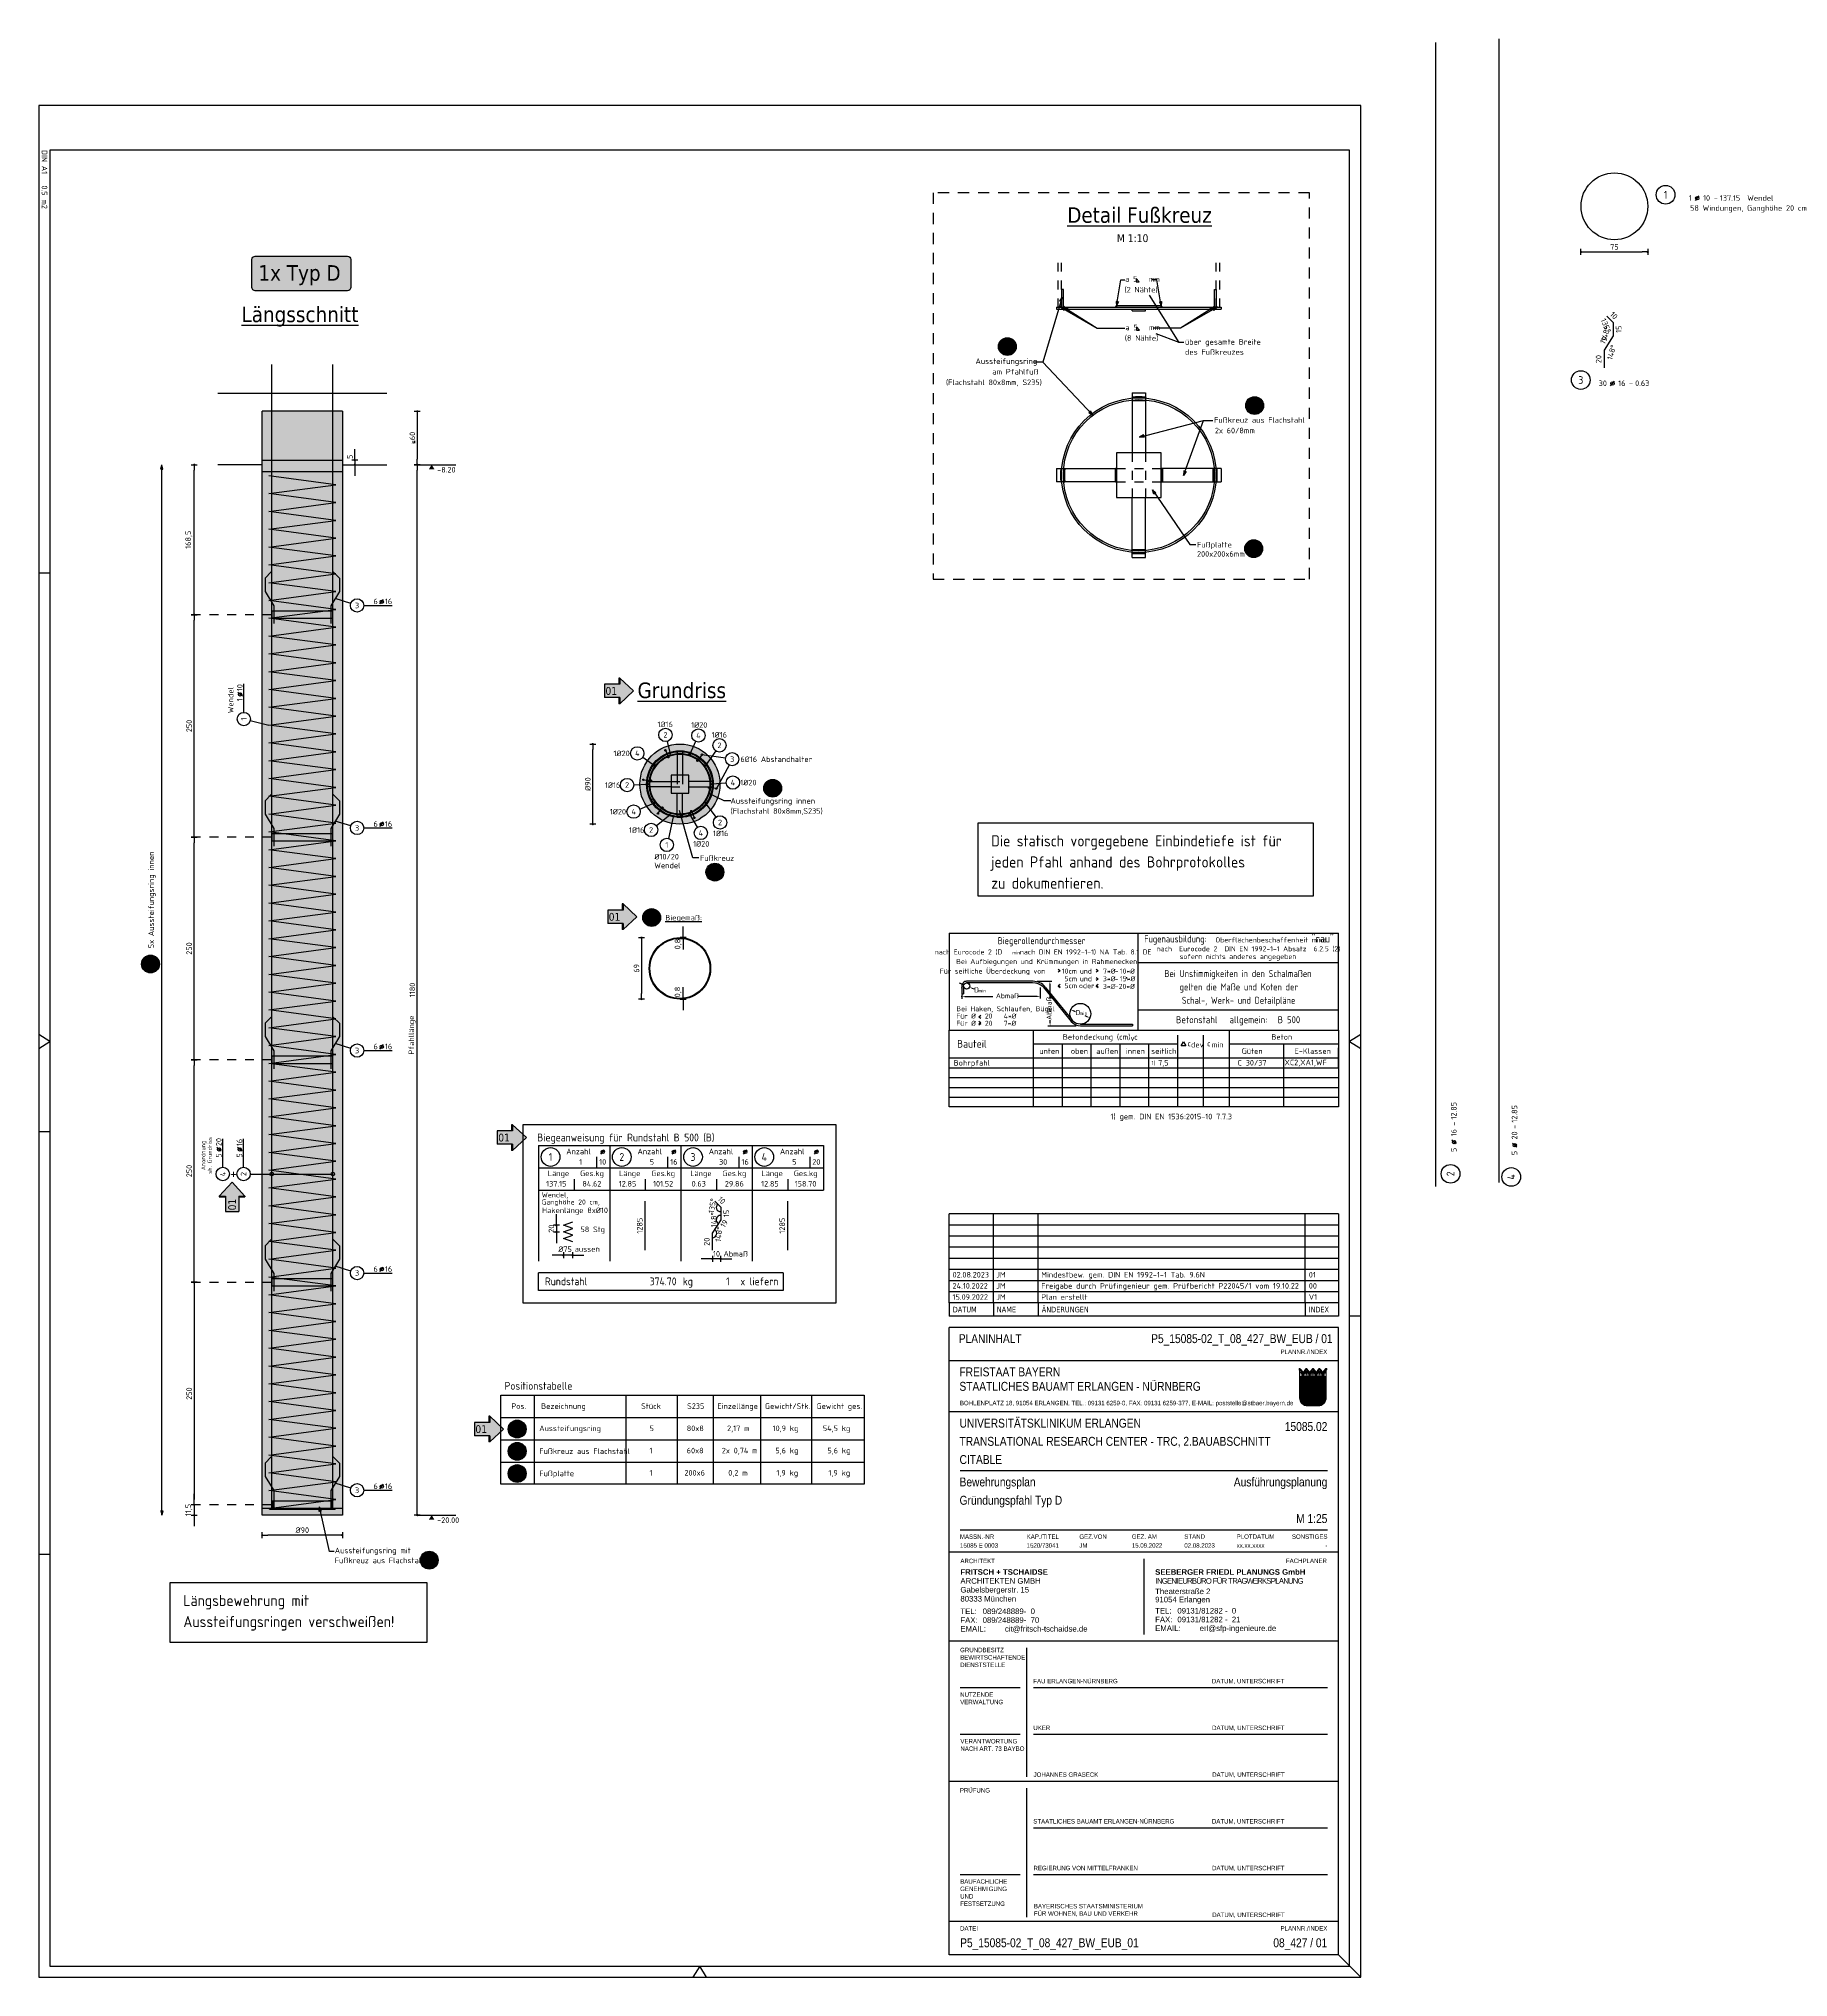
# Model space of a CAD drawing. Extents: x 11 to 30.7, y 16.9 to 38.7.
import ezdxf
from ezdxf.enums import TextEntityAlignment as Align

# ---------------------------------------------------------------- set-up
doc = ezdxf.new("R2010")
doc.units = 0
doc.header["$LTSCALE"] = 0.25
for name, pattern in [('AUSGEZOGEN', [1000.01, 1000, 0.01]), ('DASHDOT2', [0.5, 0.25, -0.125, 0, -0.125]), ('DOT', [0.175, 0.05, -0.125]), ('PUNKT', [0.175, 0.05, -0.125]), ('STRICHLINIE', [0.75, 0.5, -0.25])]:
    doc.linetypes.add(name, pattern=pattern)
for name, color, linetype in [('1__LINE_ACI_7', 7, 'Continuous'), ('40 A Plankopf Text F+T', 7, 'Continuous'), ('ACHSEN', 7, 'Continuous'), ('BET-ANS', 7, 'Continuous'), ('BETON', 7, 'Continuous'), ('DETAIL', 7, 'Continuous'), ('DRUEBER', 7, 'Continuous'), ('grau_hell', 7, 'Continuous'), ('grau_mittel', 7, 'Continuous'), ('HILFE', 7, 'Continuous'), ('index', 7, 'Continuous'), ('koten', 7, 'Continuous'), ('MASSE', 7, 'Continuous'), ('OBJEKT', 7, 'Continuous'), ('POS', 7, 'Continuous'), ('RAHMEN', 7, 'Continuous'), ('RND', 7, 'Continuous'), ('RND_BILD', 7, 'Continuous'), ('STAHL', 7, 'Continuous'), ('STEMPEL', 7, 'Continuous'), ('TEXT', 7, 'Continuous')]:
    doc.layers.add(name, color=color, linetype=linetype)
doc.layers.add('NOPLOT', color=7, linetype='Continuous', plot=False)
doc.styles.add('ERSTELLTER_STIL_3', font='arial.ttf')
doc.styles.add('ERSTELLTER_STIL_4', font='arialbd.ttf')
doc.styles.add('helv', font='tahoma.ttf')
doc.styles.add('plankopf_ArialN', font='ARIALN.TTF')
doc.styles.add('txt', font='isocp.shx')
doc.linetypes.add('ZICKZACK', pattern='A,0.0001,-0.2,[131,ltypeshp.shx,S=0.2,R=0,X=-0.2,Y=0],-0.4,[131,ltypeshp.shx,S=0.2,R=180,X=0.2,Y=0],-0.2', length=0.8001)
doc.dimstyles.new('DOT_I', dxfattribs={"dimscale": 0.25, "dimtxt": 0.25, "dimasz": 0.25, "dimexe": 0.1, "dimexo": 0.3, "dimgap": 0.1, "dimtad": 1, "dimdec": 3, "dimzin": 3, "dimtxsty": 'txt', "dimblk": 'DOT', "dimblk1": 'DOT', "dimblk2": 'DOT', "dimsah": 1, "dimcen": 0.1, "dimse1": 1, "dimse2": 1, "dimazin": 0, "dimtfac": 1, "dimtdec": 4, "dimtix": 1, "dimtmove": 2, "dimatfit": 3, "dimfxl": 0, "dimtvp": 1, "dimtolj": 1, "dimtzin": 0, "dimarcsym": 0})
pattern_1 = [(0, (-322.07857, -163.97815), (8e-17, 0.254), [])]

# ---------------------------------------------------------------- blocks, each defined once
blk = doc.blocks.new('DINA1')
at = {"layer": 'RAHMEN'}
for p, q in [((0, 59.4), (0, 0)), ((84.1, 59.4), (0, 59.4)), ((84.1, 0), (84.1, 59.4)), ((0, 0), (84.1, 0))]:
    blk.add_line(p, q, dxfattribs=at)
at = {"layer": 'RAHMEN', "color": 7, "linetype": 'Continuous'}
for p, q in [((41.74, 59.4), (42.05, 58.9)), ((42.05, 58.9), (42.36, 59.4)), ((84.1, 30.01), (83.6, 29.7)), ((83.6, 29.7), (84.1, 29.39)), ((42.05, 0.5), (41.74, 0)), ((42.36, 0), (42.05, 0.5))]:
    blk.add_line(p, q, dxfattribs=at)
at = {"layer": 'RAHMEN', "color": 5}
for p, q in [((2, 58.9), (2, 0.5)), ((83.6, 58.9), (2, 58.9)), ((83.6, 0.5), (83.6, 58.9)), ((2, 0.5), (83.6, 0.5))]:
    blk.add_line(p, q, dxfattribs=at)
at = {"layer": 'RAHMEN', "color": 7}
for p, q in [((21, 0), (21, 0.5)), ((46.1, 0), (46.1, 0.5)), ((65.1, 0.5), (65.1, 0))]:
    blk.add_line(p, q, dxfattribs=at)
at = {"layer": 'RAHMEN', "color": 7, "style": 'txt'}
blk.add_text('DIN A1   0.5 m2', height=0.25, dxfattribs=at).set_placement((1.989, 0.133))
blk = doc.blocks.new('Bundeslandwappen')
at = {"lineweight": 9, "true_color": 0xffffff}
for points in [[(-5.75, 16.5), (-5.98, 16.5), (-5.98, 16.29), (-5.75, 16.29)], [(-5.09, 15.68), (-5.31, 15.68), (-5.31, 15.47), (-5.09, 15.47)], [(-3.49, 15.68), (-3.71, 15.68), (-3.71, 15.47), (-3.49, 15.47)], [(-2.82, 16.5), (-3.05, 16.5), (-3.05, 16.29), (-2.82, 16.29)], [(-2.15, 15.68), (-2.38, 15.68), (-2.38, 15.47), (-2.15, 15.47)], [(-0.56, 15.68), (-0.78, 15.68), (-0.78, 15.47), (-0.56, 15.47)], [(0.11, 16.5), (-0.11, 16.5), (-0.11, 16.29), (0.11, 16.29)], [(0.78, 15.68), (0.56, 15.68), (0.56, 15.47), (0.78, 15.47)], [(2.38, 15.68), (2.15, 15.68), (2.15, 15.47), (2.38, 15.47)], [(3.05, 16.5), (2.82, 16.5), (2.82, 16.29), (3.05, 16.29)], [(3.71, 15.68), (3.49, 15.68), (3.49, 15.47), (3.71, 15.47)], [(5.31, 15.68), (5.09, 15.68), (5.09, 15.47), (5.31, 15.47)], [(5.98, 16.5), (5.75, 16.5), (5.75, 16.29), (5.98, 16.29)]]:
    blk.add_hatch(color=7, dxfattribs=at).paths.add_polyline_path(points)
at = {"true_color": 0xffffff}
for points in [[(-5.34, 12.59), (-5.7, 12.59), (-5.7, 12.19), (-5.07, 11.96)], [(-3.57, 8.42), (-5.7, 9.18), (-5.7, 6.17), (-2.07, 4.88)], [(-1.42, 10.67), (-5.07, 11.96), (-3.57, 8.42), (0.08, 7.13)], [(0.86, 12.59), (-2.24, 12.59), (-1.42, 10.67), (2.23, 9.38)], [(3.96, 12.59), (1.66, 12.59), (4.37, 11.63)], [(5.7, 8.15), (2.23, 9.38), (3.73, 5.84), (5.7, 5.14)], [(5.7, 11.16), (4.37, 11.63), (5.7, 8.5)], [(-5.7, 6.14), (-5.7, 3.7, 0.041392), (-5.65, 3.14), (-4.21, 2.63)], [(-0.56, 1.34), (-4.21, 2.63), (-3.29, 0.45, 0.073774), (-2.3, 0.3), (-0.12, 0.3)], [(1.58, 3.59), (-2.07, 4.88), (-0.56, 1.34), (2.36, 0.3, 0.043654), (2.95, 0.36)], [(3.73, 5.84), (0.08, 7.13), (1.58, 3.59), (5.23, 2.29)]]:
    blk.add_hatch(color=7, dxfattribs=at).paths.add_polyline_path(points)
at = {"lineweight": 9}
h = blk.add_hatch(dxfattribs=at)
h.set_pattern_fill('ANSI31', color=256, scale=0.08, angle=315, style=0)
h.set_pattern_definition(pattern_1)
h.paths.add_polyline_path([(-5.07, 11.96), (-5.7, 12.19), (-5.7, 9.18), (-3.57, 8.42)])
h = blk.add_hatch(dxfattribs=at)
h.set_pattern_fill('ANSI31', color=256, scale=0.08, angle=315, style=0)
h.set_pattern_definition(pattern_1)
h.paths.add_polyline_path([(-2.24, 12.59), (-5.34, 12.59), (-5.07, 11.96), (-1.42, 10.67)])
h = blk.add_hatch(dxfattribs=at)
h.set_pattern_fill('ANSI31', color=256, scale=0.08, angle=315, style=0)
h.set_pattern_definition(pattern_1)
h.paths.add_polyline_path([(2.23, 9.38), (-1.42, 10.67), (0.08, 7.13), (3.73, 5.84)])
h = blk.add_hatch(dxfattribs=at)
h.set_pattern_fill('ANSI31', color=256, scale=0.08, angle=315, style=0)
h.set_pattern_definition(pattern_1)
h.paths.add_polyline_path([(4.37, 11.63), (1.66, 12.59), (0.86, 12.59), (2.23, 9.38), (5.7, 8.15), (5.7, 8.5)])
h = blk.add_hatch(dxfattribs=at)
h.set_pattern_fill('ANSI31', color=256, scale=0.08, angle=315, style=0)
h.set_pattern_definition(pattern_1)
h.paths.add_polyline_path([(5.7, 12.59), (3.96, 12.59), (4.37, 11.63), (5.7, 11.16)])
h = blk.add_hatch(dxfattribs=at)
h.set_pattern_fill('ANSI31', color=256, scale=0.08, angle=315, style=0)
h.set_pattern_definition(pattern_1)
h.paths.add_polyline_path([(-2.07, 4.88), (-5.7, 6.17), (-5.7, 6.14), (-4.21, 2.63), (-0.56, 1.34)])
h = blk.add_hatch(dxfattribs=at)
h.set_pattern_fill('ANSI31', color=256, scale=0.08, angle=315, style=0)
h.set_pattern_definition(pattern_1)
h.paths.add_polyline_path([(-4.21, 2.63), (-5.65, 3.14, 0.285055), (-3.29, 0.45)])
h = blk.add_hatch(dxfattribs=at)
h.set_pattern_fill('ANSI31', color=256, scale=0.08, angle=315, style=0)
h.set_pattern_definition(pattern_1)
h.paths.add_polyline_path([(0.08, 7.13), (-3.57, 8.42), (-2.07, 4.88), (1.58, 3.59)])
h = blk.add_hatch(dxfattribs=at)
h.set_pattern_fill('ANSI31', color=256, scale=0.08, angle=315, style=0)
h.set_pattern_definition(pattern_1)
h.paths.add_polyline_path([(-0.56, 1.34), (-0.12, 0.3), (2.3, 0.3, 0.004354), (2.36, 0.3)])
h = blk.add_hatch(dxfattribs=at)
h.set_pattern_fill('ANSI31', color=256, scale=0.08, angle=315, style=0)
h.set_pattern_definition(pattern_1)
h.paths.add_polyline_path([(5.31, 2.11), (5.23, 2.29), (1.58, 3.59), (2.95, 0.36, 0.22704)])
h = blk.add_hatch(dxfattribs=at)
h.set_pattern_fill('ANSI31', color=256, scale=0.08, angle=315, style=0)
h.set_pattern_definition(pattern_1)
h.paths.add_polyline_path([(5.7, 5.14), (3.73, 5.84), (5.23, 2.29), (5.37, 2.24, 0.111178), (5.7, 3.7)])
for p, q in [((-6, 16.1), (-6, 3.7)), ((-6, 13.29), (6, 13.29)), ((-6, 12.94), (6, 12.94)), ((-5.7, 12.59), (-5.7, 3.7)), ((-5.7, 12.59), (5.7, 12.59)), ((-5.7, 12.19), (5.7, 8.15)), ((-5.7, 9.18), (5.7, 5.14)), ((-5.64, 14.97), (-5.64, 15.18)), ((-5.61, 16.59), (-5.62, 16.68)), ((-5.34, 12.59), (-0.12, 0.3)), ((-5.33, 15.19), (-5.33, 15.05)), ((-4.68, 14.54), (-5.26, 14.54)), ((-4.12, 14.54), (-3.54, 14.54)), ((-3.47, 15.19), (-3.47, 15.05)), ((-3.36, 13.9), (-2.93, 14.17)), ((-2.93, 13.63), (-3.36, 13.9)), ((-3.19, 16.59), (-3.18, 16.67)), ((-3.16, 14.97), (-3.16, 15.18)), ((-2.93, 15.58), (-2.93, 14.47)), ((-2.93, 14.17), (-2.5, 13.9)), ((-2.5, 13.9), (-2.93, 13.63)), ((-2.71, 14.97), (-2.71, 15.18)), ((-2.68, 16.59), (-2.69, 16.67)), ((-2.4, 15.19), (-2.4, 15.05)), ((-1.74, 14.54), (-2.32, 14.54)), ((-2.24, 12.59), (2.95, 0.36)), ((-1.19, 14.54), (-0.61, 14.54)), ((-0.54, 15.19), (-0.54, 15.05)), ((0, 14.17), (-0.43, 13.9)), ((-0.43, 13.9), (0, 13.63)), ((-0.25, 16.59), (-0.24, 16.67)), ((-0.22, 14.97), (-0.22, 15.18)), ((0, 15.58), (0, 14.47)), ((0.43, 13.9), (0, 14.17)), ((0, 13.63), (0.43, 13.9)), ((0.22, 14.97), (0.22, 15.18)), ((0.25, 16.59), (0.24, 16.67)), ((0.54, 15.19), (0.54, 15.05)), ((1.19, 14.54), (0.61, 14.54)), ((0.86, 12.59), (5.31, 2.11)), ((1.66, 12.59), (5.7, 11.16)), ((1.74, 14.54), (2.32, 14.54)), ((2.4, 15.19), (2.4, 15.05)), ((2.93, 14.17), (2.5, 13.9)), ((2.5, 13.9), (2.93, 13.63)), ((2.68, 16.59), (2.69, 16.67)), ((2.71, 14.97), (2.71, 15.18)), ((2.93, 15.58), (2.93, 14.47)), ((3.36, 13.9), (2.93, 14.17)), ((2.93, 13.63), (3.36, 13.9)), ((3.16, 14.97), (3.16, 15.18)), ((3.19, 16.59), (3.18, 16.67)), ((3.47, 15.19), (3.47, 15.05)), ((4.12, 14.54), (3.54, 14.54)), ((3.96, 12.59), (5.7, 8.5)), ((4.68, 14.54), (5.26, 14.54)), ((5.33, 15.19), (5.33, 15.05)), ((5.61, 16.59), (5.62, 16.68)), ((5.64, 14.97), (5.64, 15.18)), ((5.7, 3.7), (5.7, 12.59)), ((6, 3.7), (6, 16.1)), ((-5.7, 6.17), (5.37, 2.24)), ((-5.7, 6.14), (-3.29, 0.45)), ((-5.66, 3.14), (2.36, 0.3)), ((-2.3, 0.3), (2.3, 0.3)), ((-2.3, 0), (2.3, 0))]:
    blk.add_line(p, q, dxfattribs=at)
for points in [[(-5.75, 16.29), (-5.98, 16.29), (-5.98, 16.5), (-5.75, 16.5)], [(-5.09, 15.47), (-5.31, 15.47), (-5.31, 15.68), (-5.09, 15.68)], [(-4.07, 13.71), (-4.83, 13.71), (-4.83, 14.1), (-4.07, 14.1)], [(-3.71, 15.47), (-3.49, 15.47), (-3.49, 15.68), (-3.71, 15.68)], [(-2.82, 16.29), (-3.05, 16.29), (-3.05, 16.5), (-2.82, 16.5)], [(-2.15, 15.47), (-2.38, 15.47), (-2.38, 15.68), (-2.15, 15.68)], [(-1.8, 13.71), (-1.04, 13.71), (-1.04, 14.1), (-1.8, 14.1)], [(-0.78, 15.47), (-0.56, 15.47), (-0.56, 15.68), (-0.78, 15.68)], [(0.11, 16.29), (-0.11, 16.29), (-0.11, 16.5), (0.11, 16.5)], [(0.78, 15.47), (0.56, 15.47), (0.56, 15.68), (0.78, 15.68)], [(1.8, 13.71), (1.04, 13.71), (1.04, 14.1), (1.8, 14.1)], [(2.15, 15.47), (2.38, 15.47), (2.38, 15.68), (2.15, 15.68)], [(3.05, 16.29), (2.82, 16.29), (2.82, 16.5), (3.05, 16.5)], [(3.71, 15.47), (3.49, 15.47), (3.49, 15.68), (3.71, 15.68)], [(4.07, 13.71), (4.83, 13.71), (4.83, 14.1), (4.07, 14.1)], [(5.09, 15.47), (5.31, 15.47), (5.31, 15.68), (5.09, 15.68)], [(5.75, 16.29), (5.98, 16.29), (5.98, 16.5), (5.75, 16.5)]]:
    blk.add_lwpolyline(points, close=True, dxfattribs=at)
for centre in [(-5.28, 13.9), (-3.71, 13.9), (-2.2, 13.9), (-0.68, 13.9), (0.68, 13.9), (2.2, 13.9), (3.71, 13.9), (5.28, 13.9)]:
    blk.add_circle(centre, 0.123, dxfattribs=at)
for centre, radius, start, end in [((-5.89, 16.45), 0.362, 44.66814, 253.11831), ((-5.67, 16.67), 0.05, 6.6615, 44.66814), ((-5.49, 15.18), 0.157, 3.2756, 179.55206), ((-5.19, 14.99), 0.453, 182.83284, 261.30427), ((-5.56, 16.59), 0.05, 186.6615, 265.62087), ((-5.42, 15.99), 0.179, 74.78828, 15.13561), ((-5.59, 16.26), 0.281, 346.02321, 85.62087), ((-5.36, 16.21), 0.05, 254.78828, 346.02321), ((-5.26, 15.23), 0.191, 249.63581, 3.08566), ((-5.2, 16.05), 0.05, 93.06329, 195.13561), ((-5.19, 15.87), 0.224, 350.95424, 93.06329), ((-5.02, 15.24), 0.05, 82.94673, 183.08566), ((-4.99, 15.54), 0.249, 262.94673, 77.88554), ((-4.92, 15.83), 0.05, 170.95424, 257.88554), ((-4.62, 14.89), 0.224, 71.40005, 0), ((-4.71, 14.85), 0.312, 275.96495, 353.97732), ((-4.4, 15.24), 0.208, 317.07745, 222.92255), ((-4.18, 14.89), 0.224, 180, 108.59995), ((-4.09, 14.85), 0.312, 186.02268, 264.03505), ((-3.81, 15.54), 0.249, 102.11446, 277.05327), ((-3.88, 15.83), 0.05, 282.11446, 9.04576), ((-3.61, 15.87), 0.224, 86.93671, 189.04576), ((-3.78, 15.24), 0.05, 356.91434, 97.05327), ((-3.54, 15.23), 0.191, 176.91434, 290.36419), ((-3.6, 16.05), 0.05, 344.86439, 86.93671), ((-3.38, 15.99), 0.179, 164.86439, 105.21172), ((-3.61, 14.99), 0.453, 278.69573, 357.16716), ((-3.21, 16.26), 0.281, 94.37913, 193.97679), ((-3.44, 16.21), 0.05, 193.97679, 285.21172), ((-3.31, 15.18), 0.157, 0.44794, 176.7244), ((-3.24, 16.59), 0.05, 274.37913, 353.3385), ((-3.13, 16.67), 0.05, 155.22882, 173.3385), ((-2.93, 16.58), 0.264, 24.0166, 155.34093), ((-2.55, 15.18), 0.157, 3.2756, 179.55206), ((-2.26, 14.99), 0.453, 182.83284, 261.30427), ((-2.74, 16.66), 0.05, 6.6615, 24.0166), ((-2.63, 16.59), 0.05, 186.6615, 265.62087), ((-2.49, 15.99), 0.179, 74.78828, 15.13561), ((-2.65, 16.26), 0.281, 346.02321, 85.62087), ((-2.43, 16.21), 0.05, 254.78828, 346.02321), ((-2.33, 15.23), 0.191, 249.63581, 3.08566), ((-2.27, 16.05), 0.05, 93.06329, 195.13561), ((-2.26, 15.87), 0.224, 350.95424, 93.06329), ((-2.09, 15.24), 0.05, 82.94673, 183.08566), ((-2.05, 15.54), 0.249, 262.94673, 77.88554), ((-1.99, 15.83), 0.05, 170.95424, 257.88554), ((-1.69, 14.89), 0.224, 71.40005, 0), ((-1.78, 14.85), 0.312, 275.96495, 353.97732), ((-1.47, 15.24), 0.208, 317.07745, 222.92255), ((-1.24, 14.89), 0.224, 180, 108.59995), ((-1.16, 14.85), 0.312, 186.02268, 264.03505), ((-0.88, 15.54), 0.249, 102.11446, 277.05327), ((-0.94, 15.83), 0.05, 282.11446, 9.04576), ((-0.67, 15.87), 0.224, 86.93671, 189.04576), ((-0.84, 15.24), 0.05, 356.91434, 97.05327), ((-0.6, 15.23), 0.191, 176.91434, 290.36419), ((-0.66, 16.05), 0.05, 344.86439, 86.93671), ((-0.44, 15.99), 0.179, 164.86439, 105.21172), ((-0.68, 14.99), 0.453, 278.69573, 357.16716), ((-0.28, 16.26), 0.281, 94.37913, 193.97679), ((-0.5, 16.21), 0.05, 193.97679, 285.21172), ((-0.38, 15.18), 0.157, 0.44794, 176.7244), ((-0.3, 16.59), 0.05, 274.37913, 353.3385), ((0, 16.58), 0.264, 24.0166, 155.34093), ((-0.19, 16.67), 0.05, 155.22882, 173.3385), ((0.38, 15.18), 0.157, 3.2756, 179.55206), ((0.68, 14.99), 0.453, 182.83284, 261.30427), ((0.19, 16.66), 0.05, 6.6615, 24.0166), ((0.3, 16.59), 0.05, 186.6615, 265.62087), ((0.44, 15.99), 0.179, 74.78828, 15.13561), ((0.28, 16.26), 0.281, 346.02321, 85.62087), ((0.5, 16.21), 0.05, 254.78828, 346.02321), ((0.6, 15.23), 0.191, 249.63581, 3.08566), ((0.66, 16.05), 0.05, 93.06329, 195.13561), ((0.67, 15.87), 0.224, 350.95424, 93.06329), ((0.84, 15.24), 0.05, 82.94673, 183.08566), ((0.88, 15.54), 0.249, 262.94673, 77.88554), ((0.94, 15.83), 0.05, 170.95424, 257.88554), ((1.24, 14.89), 0.224, 71.40005, 0), ((1.16, 14.85), 0.312, 275.96495, 353.97732), ((1.47, 15.24), 0.208, 317.07745, 222.92255), ((1.69, 14.89), 0.224, 180, 108.59995), ((1.78, 14.85), 0.312, 186.02268, 264.03505), ((2.05, 15.54), 0.249, 102.11446, 277.05327), ((1.99, 15.83), 0.05, 282.11446, 9.04576), ((2.26, 15.87), 0.224, 86.93671, 189.04576), ((2.09, 15.24), 0.05, 356.91434, 97.05327), ((2.33, 15.23), 0.191, 176.91434, 290.36419), ((2.27, 16.05), 0.05, 344.86439, 86.93671), ((2.49, 15.99), 0.179, 164.86439, 105.21172), ((2.26, 14.99), 0.453, 278.69573, 357.16716), ((2.65, 16.26), 0.281, 94.37913, 193.97679), ((2.43, 16.21), 0.05, 193.97679, 285.21172), ((2.55, 15.18), 0.157, 0.44794, 176.7244), ((2.63, 16.59), 0.05, 274.37913, 353.3385), ((2.93, 16.58), 0.264, 24.0166, 155.34093), ((2.74, 16.67), 0.05, 155.22882, 173.3385), ((3.31, 15.18), 0.157, 3.2756, 179.55206), ((3.61, 14.99), 0.453, 182.83284, 261.30427), ((3.13, 16.66), 0.05, 6.6615, 24.0166), ((3.24, 16.59), 0.05, 186.6615, 265.62087), ((3.38, 15.99), 0.179, 74.78828, 15.13561), ((3.21, 16.26), 0.281, 346.02321, 85.62087), ((3.44, 16.21), 0.05, 254.78828, 346.02321), ((3.54, 15.23), 0.191, 249.63581, 3.08566), ((3.6, 16.05), 0.05, 93.06329, 195.13561), ((3.61, 15.87), 0.224, 350.95424, 93.06329), ((3.78, 15.24), 0.05, 82.94673, 183.08566), ((3.81, 15.54), 0.249, 262.94673, 77.88554), ((3.88, 15.83), 0.05, 170.95424, 257.88554), ((4.18, 14.89), 0.224, 71.40005, 0), ((4.09, 14.85), 0.312, 275.96495, 353.97732), ((4.4, 15.24), 0.208, 317.07745, 222.92255), ((4.62, 14.89), 0.224, 180, 108.59995), ((4.71, 14.85), 0.312, 186.02268, 264.03505), ((4.99, 15.54), 0.249, 102.11446, 277.05327), ((4.92, 15.83), 0.05, 282.11446, 9.04576), ((5.19, 15.87), 0.224, 86.93671, 189.04576), ((5.02, 15.24), 0.05, 356.91434, 97.05327), ((5.26, 15.23), 0.191, 176.91434, 290.36419), ((5.2, 16.05), 0.05, 344.86439, 86.93671), ((5.42, 15.99), 0.179, 164.86439, 105.21172), ((5.19, 14.99), 0.453, 278.69573, 357.16716), ((5.59, 16.26), 0.281, 94.37913, 193.97679), ((5.36, 16.21), 0.05, 193.97679, 285.21172), ((5.49, 15.18), 0.157, 0.44794, 176.7244), ((5.56, 16.59), 0.05, 274.37913, 353.3385), ((5.67, 16.67), 0.05, 135.33186, 173.3385), ((5.89, 16.45), 0.362, 286.88169, 135.33186), ((-2.3, 3.7), 3.7, 180, 270), ((-2.3, 3.7), 3.4, 180, 270), ((2.3, 3.7), 3.7, 270, 0), ((2.3, 3.7), 3.4, 270, 0)]:
    blk.add_arc(centre, radius, start, end, dxfattribs=at)
blk = doc.blocks.new('Plankopf_PU')
for p, q in [((-18.5, 25.4), (-18.5, 27.7)), ((-1, 27.7), (-18.5, 27.7)), ((-1, 27.7), (-18.5, 27.7)), ((-1, 25.4), (-1, 27.7)), ((-1, 25.4), (-18.5, 25.4)), ((-1, 25.4), (-18.5, 25.4)), ((-18.5, 19.1), (-18.5, 25.4)), ((-1, 19.1), (-1, 25.4)), ((-1.5, 22.75), (-18, 22.75)), ((-18, 20.1), (-1.5, 20.1)), ((-18.5, 15.1), (-18.5, 19.1)), ((-1, 19.1), (-18.5, 19.1)), ((-9.75, 18.8), (-9.75, 15.4)), ((-1, 15.1), (-1, 19.1)), ((-1, 15.1), (-18.5, 15.1)), ((-1, 15.1), (-18.5, 15.1)), ((-18.5, 8.8), (-18.5, 15.1)), ((-1, 8.8), (-1, 15.1)), ((-15, 9), (-15, 14.8)), ((-15.3, 13), (-18, 13)), ((-1.5, 13), (-14.7, 13)), ((-15.3, 10.9), (-18, 10.9)), ((-1.5, 10.9), (-14.7, 10.9)), ((-18.5, 2.5), (-18.5, 8.8)), ((-1, 8.8), (-18.5, 8.8)), ((-1, 2.5), (-1, 8.8)), ((-15, 2.7), (-15, 8.5)), ((-1.5, 6.7), (-14.7, 6.7)), ((-15.3, 4.6), (-18, 4.6)), ((-1.5, 4.6), (-14.7, 4.6)), ((-1, 2.5), (-18.5, 2.5)), ((-18.5, 1), (-18.5, 2.5)), ((-1, 2.5), (-18.5, 2.5)), ((-1, 1), (-1, 2.5)), ((-1, 1), (-18.5, 1))]:
    blk.add_line(p, q)
at = {"xscale": 0.1, "yscale": 0.1, "zscale": 0.1}
blk.add_blockref('Bundeslandwappen', (-2.148, 25.669), dxfattribs=at)
at = {"linetype": 'AUSGEZOGEN', "lineweight": 35, "style": 'plankopf_ArialN'}
for s, height, p in [('FREISTAAT BAYERN', 0.4, (-18.032, 27.401)), ('PRÜFUNG', 0.2, (-18.013, 8.5))]:
    blk.add_text(s, height=height, dxfattribs=at).set_placement(p, align=Align.TOP_LEFT)
blk.add_text('STAATLICHES BAUAMT ERLANGEN - NÜRNBERG', height=0.4, dxfattribs=at).set_placement((-18.032, 26.552), align=Align.MIDDLE_LEFT)
at = {"style": 'plankopf_ArialN'}
for s, p in [('BOHLENPLATZ 18, 91054 ERLANGEN, TEL.: 09131 6259-0, FAX: 09131 6259-377, E-MAIL: poststelle@stbaer.bayern.de', (-18.012, 25.702)), ('MASSN.-NR', (-18.011, 19.698)), ('KAP./TITEL', (-15.01, 19.698)), ('GEZ.VON', (-12.644, 19.7)), ('GEZ. AM', (-10.286, 19.7)), ('STAND', (-7.927, 19.702)), ('PLOTDATUM', (-5.574, 19.7)), ('FAU ERLANGEN-NÜRNBERG', (-14.712, 13.207)), ('DATUM, UNTERSCHRIFT', (-6.687, 13.207)), ('UKER', (-14.712, 11.107)), ('DATUM, UNTERSCHRIFT', (-6.68, 11.106)), ('JOHANNES GRASECK', (-14.7, 9.005)), ('DATUM, UNTERSCHRIFT', (-6.675, 9.005)), ('STAATLICHES BAUAMT ERLANGEN-NÜRNBERG', (-14.712, 6.907)), ('DATUM, UNTERSCHRIFT', (-6.687, 6.907)), ('REGIERUNG VON MITTELFRANKEN', (-14.705, 4.806)), ('DATUM, UNTERSCHRIFT', (-6.68, 4.806)), ('DATUM, UNTERSCHRIFT', (-6.675, 2.705)), ('DATEI', (-18.002, 2.095))]:
    blk.add_text(s, height=0.2, dxfattribs=at).set_placement(p)
for s, p in [('SONSTIGES', (-1.493, 19.7)), ('PLANNR./INDEX', (-1.501, 2.095))]:
    blk.add_text(s, height=0.2, dxfattribs=at).set_placement(p, align=Align.RIGHT)
at = {"linetype": 'AUSGEZOGEN', "lineweight": 35, "style": 'plankopf_ArialN'}
blk.add_text('ARCHITEKT', height=0.2, dxfattribs=at).set_placement((-17.989, 18.607))
blk.add_text('FACHPLANER', height=0.2, dxfattribs=at).set_placement((-1.52, 18.611), align=Align.RIGHT)
at = {"insert": (-5.574, 19.303), "char_height": 0.2, "attachment_point": 7, "style": 'plankopf_ArialN'}
blk.add_mtext('xx.xx.xxxx', dxfattribs=at)
at = {"char_height": 0.2, "attachment_point": 1, "style": 'plankopf_ArialN'}
for s, insert, width in [('GRUNDBESITZ\\PBEWIRTSCHAFTENDE DIENSTSTELLE', (-18, 14.804), 2.5), ('NUTZENDE^JVERWALTUNG', (-17.998, 12.8), 2.69843), ('VERANTWORTUNG  NACH ART. 73 BAYBO', (-17.988, 10.705), 2.68768), ('BAUFACHLICHE GENEHMIGUNG UND FESTSETZUNG', (-17.998, 4.404), 2.2311), ('BAYERISCHES STAATSMINISTERIUM ^JFÜR WOHNEN, BAU UND VERKEHR', (-14.689, 3.294), 9.29412)]:
    blk.add_mtext(s, dxfattribs=dict(at, insert=insert, width=width))
at = {"style": 'plankopf_ArialN'}
for tag, p in [('PROJEKTBEZEICHNUNGZ1', (-18.025, 24.578)), ('PROJEKTBEZEICHNUNGZ2', (-18.025, 23.761)), ('PROJEKTBEZEICHNUNGZ3', (-18.025, 22.941))]:
    blk.add_attdef(tag, text='', height=0.4, dxfattribs=at).set_placement(p, align=Align.BOTTOM_LEFT)
for tag, p in [('GEB.-NR', (-1.5, 24.946)), ('0.000X', (-1.507, 1.749))]:
    blk.add_attdef(tag, text='', height=0.4, dxfattribs=at).set_placement(p, align=Align.TOP_RIGHT)
for tag, p, height in [('PLANINHALTZ1', (-18.025, 22.055), 0.4), ('PLANINHALTZ2', (-18.025, 21.232), 0.4), ('PLANINHALTZ3', (-18.025, 20.409), 0.4), ('MASSN.-NR', (-18.005, 19.303), 0.2), ('KAPITEL/TITEL', (-15.01, 19.303), 0.2), ('GEZ_VON', (-12.644, 19.303), 0.2), ('GEZ_AM', (-10.286, 19.303), 0.2), ('STAND', (-7.927, 19.303), 0.2)]:
    blk.add_attdef(tag, p, '', height=height, dxfattribs=at)
for tag, height, p in [('PLANUNGSPHASE', 0.4, (-1.5, 22.055)), ('PROJEKTKATEGORIE', 0.4, (-1.5, 21.232)), ('MAßSTAB', 0.4, (-1.5, 20.409)), ('SONSTIGES', 0.2, (-1.5, 19.303))]:
    blk.add_attdef(tag, text='', height=height, dxfattribs=at).set_placement(p, align=Align.RIGHT)
at = {"layer": '40 A Plankopf Text F+T', "color": 7, "linetype": 'Continuous', "lineweight": 13, "char_height": 0.25, "attachment_point": 7}
for s, insert, style in [('\\A1;FRITSCH + TSCHAIDSE ', (-17.988, 18.081), 'ERSTELLTER_STIL_4'), ('\\A1;SEEBERGER FRIEDL PLANUNGS GmbH', (-9.238, 18.081), 'ERSTELLTER_STIL_4'), ('\\A1;ARCHITEKTEN GMBH', (-17.988, 17.68), 'ERSTELLTER_STIL_3'), ('\\A1;Gabelsbergerstr. 15', (-17.988, 17.212), 'ERSTELLTER_STIL_3'), ('\\A1;Theaterstraße 2', (-9.238, 17.212), 'ERSTELLTER_STIL_3'), ('\\A1;{\\T0.8;INGENIEURBÜRO FÜR TRAGWERKSPLANUNG}', (-9.238, 17.68), 'ERSTELLTER_STIL_3'), ('\\A1;80333 München', (-17.988, 16.879), 'ERSTELLTER_STIL_3'), ('\\A1;91054 Erlangen', (-9.238, 16.771), 'ERSTELLTER_STIL_3')]:
    blk.add_mtext(s, dxfattribs=dict(at, insert=insert, style=style))
at = {"layer": '40 A Plankopf Text F+T', "color": 7, "linetype": 'Continuous', "lineweight": 13, "char_height": 0.25, "attachment_point": 7, "line_spacing_factor": 0.945293, "style": 'ERSTELLTER_STIL_3'}
for s, insert in [('\\A1;TEL: ^I089/248889-  0\\PFAX: ^I089/248889-  70\\PEMAIL: ^Icit@fritsch-tschaidse.de', (-17.988, 15.481)), ('\\A1;TEL: ^I09131/81282 -  0\\PFAX: ^I09131/81282 -  21\\PEMAIL: ^Ierl@sfp-ingenieure.de', (-9.238, 15.481))]:
    blk.add_mtext(s, dxfattribs=dict(at, insert=insert))
blk = doc.blocks.new('Plankopf-ER')
at = {"layer": 'RAHMEN', "color": 7, "linetype": 'Continuous'}
for p, q in [((-0.5, 4.6), (-18, 4.6)), ((-18, 4.1), (-18, 4.6)), ((-16, 4.1), (-16, 4.6)), ((-14, 4.1), (-14, 4.6)), ((-2, 4.1), (-2, 4.6)), ((-0.5, 4.6), (-0.5, 4.1)), ((-0.5, 4.1), (-18, 4.1)), ((-18, 3.6), (-18, 4.1)), ((-0.5, 3.6), (-18, 3.6)), ((-18, 3.1), (-18, 3.6)), ((-16, 3.6), (-16, 4.1)), ((-16, 3.1), (-16, 3.6)), ((-14, 3.6), (-14, 4.1)), ((-14, 3.1), (-14, 3.6)), ((-2, 3.6), (-2, 4.1)), ((-2, 3.1), (-2, 3.6)), ((-0.5, 4.1), (-0.5, 3.6)), ((-0.5, 3.6), (-0.5, 3.1)), ((-0.5, 3.1), (-18, 3.1)), ((-18, 2.6), (-18, 3.1)), ((-16, 2.6), (-16, 3.1)), ((-14, 2.6), (-14, 3.1)), ((-2, 2.6), (-2, 3.1)), ((-0.5, 3.1), (-0.5, 2.6)), ((-0.5, 2.6), (-18, 2.6)), ((-18, 2.1), (-18, 2.6)), ((-0.5, 2.1), (-18, 2.1)), ((-18, 1.6), (-18, 2.1)), ((-16, 2.1), (-16, 2.6)), ((-16, 1.6), (-16, 2.1)), ((-14, 2.1), (-14, 2.6)), ((-14, 1.6), (-14, 2.1)), ((-2, 2.1), (-2, 2.6)), ((-2, 1.6), (-2, 2.1)), ((-0.5, 2.6), (-0.5, 2.1)), ((-0.5, 2.1), (-0.5, 1.6)), ((-0.5, 1.6), (-18, 1.6)), ((-18, 1.1), (-18, 1.6)), ((-0.5, 1.1), (-18, 1.1)), ((-18, 0.6), (-18, 1.1)), ((-16, 1.1), (-16, 1.6)), ((-16, 0.6), (-16, 1.1)), ((-14, 1.1), (-14, 1.6)), ((-14, 0.6), (-14, 1.1)), ((-2, 1.1), (-2, 1.6)), ((-2, 0.6), (-2, 1.1)), ((-0.5, 1.6), (-0.5, 1.1)), ((-0.5, 1.1), (-0.5, 0.6)), ((-0.5, 0.6), (-18, 0.6)), ((-18, 0.6), (-18, 0)), ((-0.5, 0), (-18, 0)), ((-16, 0.6), (-16, 0)), ((-14, 0.6), (-14, 0)), ((-2, 0.6), (-2, 0)), ((-0.5, 0.6), (-0.5, 0))]:
    blk.add_line(p, q, dxfattribs=at)
at = {"layer": 'RAHMEN', "color": 7, "linetype": 'Continuous', "style": 'txt'}
for tag, p in [('INDEX-D8', (-17.841, 4.242)), ('INDEX-N8', (-15.876, 4.242)), ('INDEX-X8', (-13.857, 4.242)), ('INDEX8', (-1.833, 4.242)), ('INDEX-D7', (-17.841, 3.742)), ('INDEX-D6', (-17.841, 3.242)), ('INDEX-N7', (-15.876, 3.742)), ('INDEX-N6', (-15.876, 3.242)), ('INDEX-X7', (-13.857, 3.742)), ('INDEX-X6', (-13.857, 3.242)), ('INDEX7', (-1.833, 3.742)), ('INDEX6', (-1.833, 3.242)), ('INDEX-D5', (-17.841, 2.742)), ('INDEX-N5', (-15.876, 2.742)), ('INDEX-X5', (-13.857, 2.742)), ('INDEX5', (-1.833, 2.742)), ('INDEX-D4', (-17.841, 2.242)), ('INDEX-D3', (-17.841, 1.742)), ('INDEX-N4', (-15.876, 2.242)), ('INDEX-N3', (-15.876, 1.742)), ('INDEX-X4', (-13.857, 2.242)), ('INDEX-X3', (-13.857, 1.742)), ('INDEX4', (-1.833, 2.242)), ('INDEX3', (-1.833, 1.742)), ('INDEX-D2', (-17.841, 1.242)), ('INDEX-D1', (-17.841, 0.742)), ('INDEX-N2', (-15.876, 1.242)), ('INDEX-N1', (-15.876, 0.742)), ('INDEX-X2', (-13.857, 1.242)), ('INDEX-X1', (-13.857, 0.742)), ('INDEX2', (-1.833, 1.242)), ('INDEX1', (-1.833, 0.742))]:
    blk.add_attdef(tag, p, '', height=0.25, dxfattribs=at)
at = {"layer": 'STEMPEL', "color": 7, "linetype": 'Continuous', "style": 'helv'}
for s, p in [('DATUM', (-17.833, 0.176)), ('NAME', (-15.853, 0.176)), ('ÄNDERUNGEN', (-13.833, 0.176))]:
    blk.add_text(s, height=0.25, dxfattribs=at).set_placement(p)
at = {"layer": 'STEMPEL', "color": 7, "linetype": 'Continuous', "style": 'helv', "width": 0.8}
blk.add_text('INDEX', height=0.25, dxfattribs=at).set_placement((-1.833, 0.176))
blk = doc.blocks.new('DOT')
at = {"layer": 'MASSE', "color": 7, "linetype": 'Continuous'}
for p, q in [((0, 0), (-1, 0)), ((0, 0.54), (0, -0.54))]:
    blk.add_line(p, q, dxfattribs=at)
at = {"layer": 'MASSE', "color": 7, "linetype": 'Continuous', "const_width": 0.2}
blk.add_lwpolyline([(-0.1, 0, 1), (0.1, 0, 1)], format="xyb", close=True, dxfattribs=at)
blk = doc.blocks.new('*D22')
at = {"layer": 'Defpoints', "color": 0, "linetype": 'AUSGEZOGEN', "transparency": 16777216}
for p in [(15.269, 33.894), (15.269, 33.894), (15.269, 22.094)]:
    blk.add_point(p, dxfattribs=at)
at = {"layer": 'MASSE', "color": 0, "linetype": 'AUSGEZOGEN', "lineweight": -2, "transparency": 16777216}
blk.add_line((15.269, 22.156), (15.269, 33.831), dxfattribs=at)
at = {"layer": 'MASSE', "color": 0, "linetype": 'AUSGEZOGEN', "lineweight": -2, "transparency": 16777216, "xscale": 0.0625, "yscale": 0.0625, "zscale": 0.0625}
for p, rotation in [((15.269, 33.894), 90), ((15.269, 22.094), 270)]:
    blk.add_blockref('DOT', p, dxfattribs=dict(at, rotation=rotation))
at = {"layer": 'MASSE', "color": 0, "linetype": 'AUSGEZOGEN', "transparency": 16777216, "insert": (15.213, 27.994), "char_height": 0.0625, "attachment_point": 5, "rotation": 90, "style": 'txt'}
blk.add_mtext('\\A1;1180', dxfattribs=at)
blk = doc.blocks.new('OKRD_U')
at = {"color": 0, "linetype": 'ByBlock'}
blk.add_solid([(-0.125, -0.202), (0.125, -0.202), (0, 0)], dxfattribs=at)
at = {"color": 0, "linetype": 'ByBlock', "style": 'txt'}
blk.add_attdef('OKRD', (0.25, -0.35), '', height=0.25, dxfattribs=at)
blk = doc.blocks.new('*D23')
at = {"layer": 'Defpoints', "color": 0, "linetype": 'AUSGEZOGEN', "transparency": 16777216}
for p in [(13.527, 21.869), (13.527, 21.869), (14.427, 21.869)]:
    blk.add_point(p, dxfattribs=at)
at = {"layer": 'MASSE', "color": 0, "linetype": 'AUSGEZOGEN', "lineweight": -2, "transparency": 16777216}
blk.add_line((14.364, 21.869), (13.589, 21.869), dxfattribs=at)
at = {"layer": 'MASSE', "color": 0, "linetype": 'AUSGEZOGEN', "lineweight": -2, "transparency": 16777216, "xscale": 0.0625, "yscale": 0.0625, "zscale": 0.0625, "rotation": 180}
blk.add_blockref('DOT', (13.527, 21.869), dxfattribs=at)
at = {"layer": 'MASSE', "color": 0, "linetype": 'AUSGEZOGEN', "lineweight": -2, "transparency": 16777216, "xscale": 0.0625, "yscale": 0.0625, "zscale": 0.0625}
blk.add_blockref('DOT', (14.427, 21.869), dxfattribs=at)
at = {"layer": 'MASSE', "color": 0, "linetype": 'AUSGEZOGEN', "transparency": 16777216, "insert": (13.977, 21.925), "char_height": 0.0625, "attachment_point": 5, "style": 'txt'}
blk.add_mtext('\\A1;%%C90', dxfattribs=at)
blk = doc.blocks.new('*D20')
at = {"layer": 'Defpoints', "color": 0, "linetype": 'AUSGEZOGEN', "ltscale": 0.1, "transparency": 16777216}
for p in [(14.567, 33.944), (14.567, 33.894), (14.567, 33.894)]:
    blk.add_point(p, dxfattribs=at)
at = {"layer": 'MASSE', "color": 0, "linetype": 'AUSGEZOGEN', "lineweight": -2, "ltscale": 0.1, "transparency": 16777216}
for p, q in [((14.567, 34.006), (14.567, 34.069)), ((14.567, 33.944), (14.567, 33.894)), ((14.567, 33.831), (14.567, 33.769))]:
    blk.add_line(p, q, dxfattribs=at)
at = {"layer": 'MASSE', "color": 0, "linetype": 'AUSGEZOGEN', "lineweight": -2, "ltscale": 0.1, "transparency": 16777216, "xscale": 0.0625, "yscale": 0.0625, "zscale": 0.0625}
for p, rotation in [((14.567, 33.944), 270), ((14.567, 33.894), 90)]:
    blk.add_blockref('DOT', p, dxfattribs=dict(at, rotation=rotation))
at = {"layer": 'MASSE', "color": 0, "linetype": 'AUSGEZOGEN', "ltscale": 0.1, "transparency": 16777216, "insert": (14.511, 33.984), "char_height": 0.0625, "attachment_point": 5, "rotation": 90, "style": 'txt'}
blk.add_mtext('\\A1;5', dxfattribs=at)
blk = doc.blocks.new('*D21')
at = {"layer": 'Defpoints', "color": 0, "linetype": 'AUSGEZOGEN', "transparency": 16777216}
for p in [(15.269, 34.494), (15.269, 33.894), (15.269, 33.894)]:
    blk.add_point(p, dxfattribs=at)
at = {"layer": 'MASSE', "color": 0, "linetype": 'AUSGEZOGEN', "lineweight": -2, "transparency": 16777216}
blk.add_line((15.269, 34.431), (15.269, 33.956), dxfattribs=at)
at = {"layer": 'MASSE', "color": 0, "linetype": 'AUSGEZOGEN', "lineweight": -2, "transparency": 16777216, "xscale": 0.0625, "yscale": 0.0625, "zscale": 0.0625}
for p, rotation in [((15.269, 34.494), 90), ((15.269, 33.894), 270)]:
    blk.add_blockref('DOT', p, dxfattribs=dict(at, rotation=rotation))
at = {"layer": 'MASSE', "color": 0, "linetype": 'AUSGEZOGEN', "transparency": 16777216, "insert": (15.213, 34.194), "char_height": 0.0625, "attachment_point": 5, "rotation": 90, "style": 'txt'}
blk.add_mtext('\\A1;>60', dxfattribs=at)
blk = doc.blocks.new('RND_AUSZ')
at = {"layer": 'RND', "color": 7, "linetype": 'Continuous'}
blk.add_line((1.341, 0.262), (1.509, 0.466), dxfattribs=at)
at = {"layer": 'RND', "color": 1, "linetype": 'Continuous'}
blk.add_circle((0, 0.52), 0.42, dxfattribs=at)
at = {"layer": 'RND', "color": 7, "linetype": 'Continuous'}
blk.add_circle((1.425, 0.364), 0.075, dxfattribs=at)
at = {"layer": 'RND', "color": 7, "linetype": 'Continuous', "style": 'txt'}
blk.add_text('-', height=0.25, dxfattribs=at).set_placement((2.163, 0.25))
for tag, p in [('WIEOFT', (-0.536, 0.25)), ('STK', (1.174, 0.25))]:
    blk.add_attdef(tag, text='', height=0.25, dxfattribs=at).set_placement(p, align=Align.RIGHT)
at = {"layer": 'RND', "color": 1, "linetype": 'Continuous', "style": 'txt'}
blk.add_attdef('POS', text='', height=0.35, dxfattribs=at).set_placement((0, 0.52), align=Align.MIDDLE)
at = {"layer": 'RND', "color": 7, "linetype": 'Continuous', "style": 'txt'}
for tag, p in [('DS', (1.683, 0.25)), ('LANG', (2.441, 0.25)), ('TEXT', (3.669, 0.25))]:
    blk.add_attdef(tag, p, '', height=0.25, dxfattribs=at)
blk = doc.blocks.new('*D25')
at = {"layer": 'Defpoints', "color": 0, "linetype": 'AUSGEZOGEN', "transparency": 16777216}
for p in [(28.341, 36.597), (29.091, 36.597), (29.091, 36.284)]:
    blk.add_point(p, dxfattribs=at)
at = {"layer": 'RND', "color": 0, "linetype": 'AUSGEZOGEN', "lineweight": -2, "transparency": 16777216}
blk.add_line((28.404, 36.284), (29.029, 36.284), dxfattribs=at)
at = {"layer": 'RND', "color": 0, "linetype": 'AUSGEZOGEN', "lineweight": -2, "transparency": 16777216, "xscale": 0.0625, "yscale": 0.0625, "zscale": 0.0625, "rotation": 180}
blk.add_blockref('DOT', (28.341, 36.284), dxfattribs=at)
at = {"layer": 'RND', "color": 0, "linetype": 'AUSGEZOGEN', "lineweight": -2, "transparency": 16777216, "xscale": 0.0625, "yscale": 0.0625, "zscale": 0.0625}
blk.add_blockref('DOT', (29.091, 36.284), dxfattribs=at)
at = {"layer": 'RND', "color": 0, "linetype": 'AUSGEZOGEN', "transparency": 16777216, "insert": (28.716, 36.341), "char_height": 0.0625, "attachment_point": 5, "style": 'txt'}
blk.add_mtext('\\A1;75', dxfattribs=at)
blk = doc.blocks.new('*D27')
at = {"layer": 'Defpoints', "color": 0, "linetype": 'AUSGEZOGEN', "transparency": 16777216}
for p in [(12.763, 22.209), (12.763, 22.094), (12.763, 22.094)]:
    blk.add_point(p, dxfattribs=at)
at = {"layer": 'MASSE', "color": 0, "linetype": 'AUSGEZOGEN', "lineweight": -2, "transparency": 16777216}
for p, q in [((12.763, 22.271), (12.763, 22.334)), ((12.763, 22.209), (12.763, 22.094)), ((12.763, 22.031), (12.763, 21.969))]:
    blk.add_line(p, q, dxfattribs=at)
at = {"layer": 'MASSE', "color": 0, "linetype": 'AUSGEZOGEN', "lineweight": -2, "transparency": 16777216, "xscale": 0.0625, "yscale": 0.0625, "zscale": 0.0625}
for p, rotation in [((12.763, 22.209), 270), ((12.763, 22.094), 90)]:
    blk.add_blockref('DOT', p, dxfattribs=dict(at, rotation=rotation))
at = {"layer": 'MASSE', "color": 0, "linetype": 'AUSGEZOGEN', "transparency": 16777216, "insert": (12.702, 22.151), "char_height": 0.0625, "attachment_point": 5, "rotation": 90, "style": 'txt'}
blk.add_mtext('\\A1;11,5', dxfattribs=at)
blk = doc.blocks.new('Pfeillinie')
at = {"layer": 'TEXT', "linetype": 'Continuous'}
blk.add_hatch(color=7, dxfattribs=at).paths.add_polyline_path([(0, 0), (-0.8, 0.2), (-0.8, 0), (-0.8, -0.2)])
at = {"layer": 'TEXT', "color": 7, "linetype": 'Continuous'}
for p, q in [((-0.8, 0), (-0.8, 0.2)), ((-0.8, 0.2), (0, 0)), ((-0.8, 0), (-0.8, -0.2)), ((-0.8, -0.2), (0, 0))]:
    blk.add_line(p, q, dxfattribs=at)
blk = doc.blocks.new('pos_ausz')
at = {"layer": 'grau_hell', "true_color": 0xfcfcfc}
blk.add_hatch(color=7, dxfattribs=at).paths.add_polyline_path([(-0.4, 0, 1), (0.4, 0, 1)])
at = {"layer": 'POS', "color": 1, "linetype": 'Continuous'}
blk.add_circle((0, 0), 0.4, dxfattribs=at)
at = {"layer": 'POS', "color": 7, "linetype": 'Continuous', "style": 'txt'}
blk.add_attdef('POSNAME', text='', height=0.25, dxfattribs=at).set_placement((0, 0), align=Align.MIDDLE)
blk.add_attdef('POSABM', (0.6, 0.05), '', height=0.25, dxfattribs=at)
blk = doc.blocks.new('RND_LEI')
at = {"layer": 'RND', "color": 7, "linetype": 'Continuous'}
blk.add_line((1.022, 0.066), (1.19, 0.27), dxfattribs=at)
for centre, radius in [((0, 0), 0.3), ((1.106, 0.168), 0.075)]:
    blk.add_circle(centre, radius, dxfattribs=at)
at = {"layer": 'RND', "color": 7, "linetype": 'Continuous', "style": 'txt'}
blk.add_attdef('POSL', text='', height=0.25, dxfattribs=at).set_placement((0, 0), align=Align.MIDDLE)
blk.add_attdef('ANZ', text='', height=0.25, dxfattribs=at).set_placement((0.931, 0.057), align=Align.RIGHT)
for tag, p in [('DUM', (1.253, 0.057)), ('ABSTD', (1.674, 0.057)), ('POSTXT', (0.374, -0.327))]:
    blk.add_attdef(tag, p, '', height=0.25, dxfattribs=at)
blk = doc.blocks.new('*D30')
at = {"layer": 'Defpoints', "color": 0, "linetype": 'AUSGEZOGEN', "transparency": 16777216}
for p in [(28.666, 35.526), (28.651, 35.491), (28.701, 35.491), (28.701, 35.416)]:
    blk.add_point(p, dxfattribs=at)
at = {"layer": 'RND', "color": 0, "linetype": 'AUSGEZOGEN', "transparency": 16777216, "insert": (28.62, 35.457), "char_height": 0.0625, "attachment_point": 5, "rotation": 292.5, "style": 'txt'}
blk.add_mtext('\\A1;135°', dxfattribs=at)
blk = doc.blocks.new('*D31')
at = {"layer": 'Defpoints', "color": 0, "linetype": 'AUSGEZOGEN', "transparency": 16777216}
for p in [(28.663, 35.373), (28.701, 35.416), (28.701, 35.341), (28.651, 35.261)]:
    blk.add_point(p, dxfattribs=at)
at = {"layer": 'RND', "color": 0, "linetype": 'AUSGEZOGEN', "transparency": 16777216, "insert": (28.617, 35.365), "char_height": 0.0625, "attachment_point": 5, "rotation": 73.9973, "style": 'txt'}
blk.add_mtext('\\A1;148°', dxfattribs=at)
blk = doc.blocks.new('*D32')
at = {"layer": 'Defpoints', "color": 0, "linetype": 'AUSGEZOGEN', "transparency": 16777216}
for p in [(28.601, 35.181), (28.601, 35.081), (28.639, 35.148), (28.651, 35.261)]:
    blk.add_point(p, dxfattribs=at)
at = {"layer": 'RND', "color": 0, "linetype": 'AUSGEZOGEN', "transparency": 16777216, "insert": (28.685, 35.157), "char_height": 0.0625, "attachment_point": 5, "rotation": 73.9973, "style": 'txt'}
blk.add_mtext('\\A1;148°', dxfattribs=at)
blk = doc.blocks.new('RND_LIS2')
at = {"layer": 'RND', "color": 3, "linetype": 'Continuous'}
for p, q in [((0, 0), (0, -5.2)), ((0, 0), (3.2, 0)), ((3.2, 0), (3.2, -2)), ((2.6, -0.503), (2.6, -1)), ((0, -1), (3.2, -1)), ((1.6, -1.503), (1.6, -2)), ((0, -2), (3.2, -2))]:
    blk.add_line(p, q, dxfattribs=at)
at = {"layer": 'RND', "color": 7, "linetype": 'Continuous'}
blk.add_line((2.805, -0.39), (2.973, -0.186), dxfattribs=at)
at = {"layer": 'RND', "color": 1, "linetype": 'Continuous'}
blk.add_circle((0.545, -0.513), 0.42, dxfattribs=at)
at = {"layer": 'RND', "color": 7, "linetype": 'Continuous'}
blk.add_circle((2.889, -0.288), 0.075, dxfattribs=at)
at = {"layer": 'RND', "color": 7, "linetype": 'Continuous', "style": 'txt'}
for s, p in [('Anzahl', (1.249, -0.391)), ('Länge', (0.42, -1.373)), ('Ges.kg', (1.872, -1.373))]:
    blk.add_text(s, height=0.25, dxfattribs=at).set_placement(p)
at = {"layer": 'RND', "color": 1, "linetype": 'Continuous', "style": 'txt'}
blk.add_attdef('POS1', text='', height=0.35, dxfattribs=at).set_placement((0.545, -0.513), align=Align.MIDDLE)
at = {"layer": 'RND', "color": 7, "linetype": 'Continuous', "style": 'txt'}
for tag, p in [('STK1', (1.897, -0.859)), ('DS1', (2.885, -0.859)), ('LANG1', (0.8, -1.841)), ('GEW', (2.4, -1.841))]:
    blk.add_attdef(tag, text='', height=0.25, dxfattribs=at).set_placement(p, align=Align.CENTER)
blk = doc.blocks.new('*D40')
at = {"layer": 'Defpoints', "color": 0, "linetype": 'AUSGEZOGEN', "transparency": 16777216}
for p in [(18.642, 25.518), (18.644, 25.587), (18.677, 25.553), (18.677, 25.482)]:
    blk.add_point(p, dxfattribs=at)
at = {"layer": 'RND_BILD', "color": 0, "linetype": 'AUSGEZOGEN', "lineweight": -2, "transparency": 16777216}
blk.add_arc((18.677, 25.553), 0.05, 135, 270, dxfattribs=at)
at = {"layer": 'RND_BILD', "color": 0, "linetype": 'AUSGEZOGEN', "transparency": 16777216, "insert": (18.582, 25.569), "char_height": 0.0625, "attachment_point": 5, "rotation": 80.7088, "style": 'txt'}
blk.add_mtext('\\A1;135°', dxfattribs=at)
blk = doc.blocks.new('*D41')
at = {"layer": 'Defpoints', "color": 0, "linetype": 'AUSGEZOGEN', "transparency": 16777216}
for p in [(18.677, 25.482), (18.63, 25.336), (18.639, 25.444), (18.677, 25.411)]:
    blk.add_point(p, dxfattribs=at)
at = {"layer": 'RND_BILD', "color": 0, "linetype": 'AUSGEZOGEN', "lineweight": -2, "transparency": 16777216}
blk.add_arc((18.677, 25.411), 0.05, 90, 237.9946, dxfattribs=at)
at = {"layer": 'RND_BILD', "color": 0, "linetype": 'AUSGEZOGEN', "transparency": 16777216, "insert": (18.599, 25.412), "char_height": 0.0625, "attachment_point": 5, "rotation": 89.7743, "style": 'txt'}
blk.add_mtext('\\A1;148°', dxfattribs=at)
blk = doc.blocks.new('*D42')
at = {"layer": 'Defpoints', "color": 0, "linetype": 'AUSGEZOGEN', "transparency": 16777216}
for p in [(18.63, 25.336), (18.583, 25.26), (18.583, 25.165), (18.621, 25.227)]:
    blk.add_point(p, dxfattribs=at)
at = {"layer": 'RND_BILD', "color": 0, "linetype": 'AUSGEZOGEN', "lineweight": -2, "transparency": 16777216}
blk.add_arc((18.583, 25.26), 0.05, 270, 57.9946, dxfattribs=at)
at = {"layer": 'RND_BILD', "color": 0, "linetype": 'AUSGEZOGEN', "transparency": 16777216, "insert": (18.657, 25.25), "char_height": 0.0625, "attachment_point": 5, "rotation": 82.8527, "style": 'txt'}
blk.add_mtext('\\A1;148°', dxfattribs=at)
blk = doc.blocks.new('*D43')
at = {"layer": 'Defpoints', "color": 0, "linetype": 'AUSGEZOGEN', "transparency": 16777216}
for p in [(16.91, 25.013), (16.91, 25.013), (17.015, 25.013)]:
    blk.add_point(p, dxfattribs=at)
at = {"layer": 'MASSE', "color": 0, "linetype": 'AUSGEZOGEN', "lineweight": -2, "transparency": 16777216}
for p, q in [((16.847, 25.013), (16.785, 25.013)), ((17.015, 25.013), (16.91, 25.013)), ((17.077, 25.013), (17.14, 25.013))]:
    blk.add_line(p, q, dxfattribs=at)
at = {"layer": 'MASSE', "color": 0, "linetype": 'AUSGEZOGEN', "lineweight": -2, "transparency": 16777216, "xscale": 0.0625, "yscale": 0.0625, "zscale": 0.0625}
blk.add_blockref('DOT', (16.91, 25.013), dxfattribs=at)
at = {"layer": 'MASSE', "color": 0, "linetype": 'AUSGEZOGEN', "lineweight": -2, "transparency": 16777216, "xscale": 0.0625, "yscale": 0.0625, "zscale": 0.0625, "rotation": 180}
blk.add_blockref('DOT', (17.015, 25.013), dxfattribs=at)
at = {"layer": 'MASSE', "color": 0, "linetype": 'AUSGEZOGEN', "transparency": 16777216, "insert": (16.928, 25.081), "char_height": 0.0625, "attachment_point": 5, "style": 'txt'}
blk.add_mtext('\\A1;%%C75', dxfattribs=at)
blk = doc.blocks.new('*D44')
at = {"layer": 'Defpoints', "color": 0, "linetype": 'AUSGEZOGEN', "transparency": 16777216}
for p in [(16.832, 25.35), (16.832, 25.275), (16.832, 25.275)]:
    blk.add_point(p, dxfattribs=at)
at = {"layer": 'MASSE', "color": 0, "linetype": 'AUSGEZOGEN', "lineweight": -2, "transparency": 16777216}
for p, q in [((16.832, 25.412), (16.832, 25.475)), ((16.832, 25.35), (16.832, 25.275)), ((16.832, 25.212), (16.832, 25.15))]:
    blk.add_line(p, q, dxfattribs=at)
at = {"layer": 'MASSE', "color": 0, "linetype": 'AUSGEZOGEN', "lineweight": -2, "transparency": 16777216, "xscale": 0.0625, "yscale": 0.0625, "zscale": 0.0625}
for p, rotation in [((16.832, 25.35), 270), ((16.832, 25.275), 90)]:
    blk.add_blockref('DOT', p, dxfattribs=dict(at, rotation=rotation))
at = {"layer": 'MASSE', "color": 0, "linetype": 'AUSGEZOGEN', "transparency": 16777216, "insert": (16.775, 25.312), "char_height": 0.0625, "attachment_point": 5, "rotation": 90, "style": 'txt'}
blk.add_mtext('\\A1;20', dxfattribs=at)
blk = doc.blocks.new('*D45')
at = {"layer": 'Defpoints', "color": 0, "linetype": 'AUSGEZOGEN', "transparency": 16777216}
for p in [(18.583, 24.973), (18.583, 24.973), (18.677, 24.973)]:
    blk.add_point(p, dxfattribs=at)
at = {"layer": 'MASSE', "color": 0, "linetype": 'AUSGEZOGEN', "lineweight": -2, "transparency": 16777216}
for p, q in [((18.52, 24.973), (18.458, 24.973)), ((18.677, 24.973), (18.583, 24.973)), ((18.74, 24.973), (18.802, 24.973))]:
    blk.add_line(p, q, dxfattribs=at)
at = {"layer": 'MASSE', "color": 0, "linetype": 'AUSGEZOGEN', "lineweight": -2, "transparency": 16777216, "xscale": 0.0625, "yscale": 0.0625, "zscale": 0.0625}
blk.add_blockref('DOT', (18.583, 24.973), dxfattribs=at)
at = {"layer": 'MASSE', "color": 0, "linetype": 'AUSGEZOGEN', "lineweight": -2, "transparency": 16777216, "xscale": 0.0625, "yscale": 0.0625, "zscale": 0.0625, "rotation": 180}
blk.add_blockref('DOT', (18.677, 24.973), dxfattribs=at)
at = {"layer": 'MASSE', "color": 0, "linetype": 'AUSGEZOGEN', "transparency": 16777216, "insert": (18.63, 25.03), "char_height": 0.0625, "attachment_point": 5, "style": 'txt'}
blk.add_mtext('\\A1;10', dxfattribs=at)
blk = doc.blocks.new('*D46')
at = {"layer": 'Defpoints', "color": 0, "linetype": 'AUSGEZOGEN', "transparency": 16777216}
for p in [(12.763, 24.709), (12.763, 22.209), (12.763, 22.209)]:
    blk.add_point(p, dxfattribs=at)
at = {"layer": 'MASSE', "color": 0, "linetype": 'AUSGEZOGEN', "lineweight": -2, "transparency": 16777216}
blk.add_line((12.763, 24.646), (12.763, 22.271), dxfattribs=at)
at = {"layer": 'MASSE', "color": 0, "linetype": 'AUSGEZOGEN', "lineweight": -2, "transparency": 16777216, "xscale": 0.0625, "yscale": 0.0625, "zscale": 0.0625}
for p, rotation in [((12.763, 24.709), 90), ((12.763, 22.209), 270)]:
    blk.add_blockref('DOT', p, dxfattribs=dict(at, rotation=rotation))
at = {"layer": 'MASSE', "color": 0, "linetype": 'AUSGEZOGEN', "transparency": 16777216, "insert": (12.706, 23.459), "char_height": 0.0625, "attachment_point": 5, "rotation": 90, "style": 'txt'}
blk.add_mtext('\\A1;250', dxfattribs=at)
blk = doc.blocks.new('*D47')
at = {"layer": 'Defpoints', "color": 0, "linetype": 'AUSGEZOGEN', "transparency": 16777216}
for p in [(12.763, 27.209), (12.763, 27.209), (12.763, 24.709)]:
    blk.add_point(p, dxfattribs=at)
at = {"layer": 'MASSE', "color": 0, "linetype": 'AUSGEZOGEN', "lineweight": -2, "transparency": 16777216}
blk.add_line((12.763, 24.771), (12.763, 27.146), dxfattribs=at)
at = {"layer": 'MASSE', "color": 0, "linetype": 'AUSGEZOGEN', "lineweight": -2, "transparency": 16777216, "xscale": 0.0625, "yscale": 0.0625, "zscale": 0.0625}
for p, rotation in [((12.763, 27.209), 90), ((12.763, 24.709), 270)]:
    blk.add_blockref('DOT', p, dxfattribs=dict(at, rotation=rotation))
at = {"layer": 'MASSE', "color": 0, "linetype": 'AUSGEZOGEN', "transparency": 16777216, "insert": (12.706, 25.959), "char_height": 0.0625, "attachment_point": 5, "rotation": 90, "style": 'txt'}
blk.add_mtext('\\A1;250', dxfattribs=at)
blk = doc.blocks.new('*D48')
at = {"layer": 'Defpoints', "color": 0, "linetype": 'AUSGEZOGEN', "transparency": 16777216}
for p in [(12.763, 29.709), (12.763, 29.709), (12.763, 27.209)]:
    blk.add_point(p, dxfattribs=at)
at = {"layer": 'MASSE', "color": 0, "linetype": 'AUSGEZOGEN', "lineweight": -2, "transparency": 16777216}
blk.add_line((12.763, 27.271), (12.763, 29.646), dxfattribs=at)
at = {"layer": 'MASSE', "color": 0, "linetype": 'AUSGEZOGEN', "lineweight": -2, "transparency": 16777216, "xscale": 0.0625, "yscale": 0.0625, "zscale": 0.0625}
for p, rotation in [((12.763, 29.709), 90), ((12.763, 27.209), 270)]:
    blk.add_blockref('DOT', p, dxfattribs=dict(at, rotation=rotation))
at = {"layer": 'MASSE', "color": 0, "linetype": 'AUSGEZOGEN', "transparency": 16777216, "insert": (12.706, 28.459), "char_height": 0.0625, "attachment_point": 5, "rotation": 90, "style": 'txt'}
blk.add_mtext('\\A1;250', dxfattribs=at)
blk = doc.blocks.new('*D49')
at = {"layer": 'Defpoints', "color": 0, "linetype": 'AUSGEZOGEN', "transparency": 16777216}
for p in [(12.763, 32.209), (12.763, 32.209), (12.763, 29.709)]:
    blk.add_point(p, dxfattribs=at)
at = {"layer": 'MASSE', "color": 0, "linetype": 'AUSGEZOGEN', "lineweight": -2, "transparency": 16777216}
blk.add_line((12.763, 29.771), (12.763, 32.146), dxfattribs=at)
at = {"layer": 'MASSE', "color": 0, "linetype": 'AUSGEZOGEN', "lineweight": -2, "transparency": 16777216, "xscale": 0.0625, "yscale": 0.0625, "zscale": 0.0625}
for p, rotation in [((12.763, 32.209), 90), ((12.763, 29.709), 270)]:
    blk.add_blockref('DOT', p, dxfattribs=dict(at, rotation=rotation))
at = {"layer": 'MASSE', "color": 0, "linetype": 'AUSGEZOGEN', "transparency": 16777216, "insert": (12.706, 30.959), "char_height": 0.0625, "attachment_point": 5, "rotation": 90, "style": 'txt'}
blk.add_mtext('\\A1;250', dxfattribs=at)
blk = doc.blocks.new('*D50')
at = {"layer": 'Defpoints', "color": 0, "linetype": 'AUSGEZOGEN', "transparency": 16777216}
for p in [(12.763, 33.894), (12.763, 33.894), (12.763, 32.209)]:
    blk.add_point(p, dxfattribs=at)
at = {"layer": 'MASSE', "color": 0, "linetype": 'AUSGEZOGEN', "lineweight": -2, "transparency": 16777216}
blk.add_line((12.763, 32.271), (12.763, 33.831), dxfattribs=at)
at = {"layer": 'MASSE', "color": 0, "linetype": 'AUSGEZOGEN', "lineweight": -2, "transparency": 16777216, "xscale": 0.0625, "yscale": 0.0625, "zscale": 0.0625}
for p, rotation in [((12.763, 33.894), 90), ((12.763, 32.209), 270)]:
    blk.add_blockref('DOT', p, dxfattribs=dict(at, rotation=rotation))
at = {"layer": 'MASSE', "color": 0, "linetype": 'AUSGEZOGEN', "transparency": 16777216, "insert": (12.702, 33.051), "char_height": 0.0625, "attachment_point": 5, "rotation": 90, "style": 'txt'}
blk.add_mtext('\\A1;168,5', dxfattribs=at)
blk = doc.blocks.new('hin_ind5')
at = {"layer": 'grau_hell', "linetype": 'AUSGEZOGEN'}
h = blk.add_hatch(color=9, dxfattribs=at)
h.dxf.hatch_style = 2
h.paths.add_polyline_path([(0, 0), (0.619, -0.577), (0.619, -0.3), (1.306, -0.3), (1.306, 0.3), (0.619, 0.3), (0.619, 0.577)])
h.paths.add_polyline_path([(0.34, -0.274), (1.311, -0.274), (1.311, 0.274), (0.34, 0.274)], flags=9)
at = {"layer": 'OBJEKT', "linetype": 'AUSGEZOGEN'}
for points in [[(0.619, 0.3), (0.66, 0.3), (0.66, 0.577), (0.619, 0.577)], [(0.619, -0.577), (0.66, -0.577), (0.66, -0.3), (0.619, -0.3)]]:
    blk.add_hatch(color=1, dxfattribs=at).paths.add_polyline_path(points)
at = {"layer": 'OBJEKT', "color": 1, "linetype": 'AUSGEZOGEN'}
for p, q in [((0, 0), (0.619, 0.577)), ((0, 0), (0.619, -0.577)), ((0.619, 0.577), (0.619, 0.3)), ((0.619, 0.577), (0.66, 0.577)), ((0.619, 0.3), (1.306, 0.3)), ((0.66, 0.577), (0.66, 0.3)), ((1.306, 0.3), (1.306, -0.3)), ((0.619, -0.3), (0.619, -0.577)), ((0.619, -0.3), (1.306, -0.3)), ((0.66, -0.3), (0.66, -0.577))]:
    blk.add_line(p, q, dxfattribs=at)
at = {"layer": 'OBJEKT', "color": 7, "linetype": 'AUSGEZOGEN'}
blk.add_line((0.619, -0.577), (0.66, -0.577), dxfattribs=at)
at = {"layer": 'index', "color": 1, "linetype": 'Continuous', "style": 'helv'}
blk.add_attdef('INDEX', text='', height=0.35, rotation=360, dxfattribs=at).set_placement((1.259, 0), align=Align.MIDDLE_RIGHT)
blk = doc.blocks.new('RND_SUM')
at = {"layer": 'RND', "color": 5, "linetype": 'Continuous'}
for p, q in [((0, 0), (0, 0.8)), ((11, 0.8), (0, 0.8)), ((11, 0), (0, 0)), ((11, 0.8), (11, 0))]:
    blk.add_line(p, q, dxfattribs=at)
at = {"layer": 'RND', "color": 1, "linetype": 'Continuous', "style": 'txt'}
for s, p in [('Rundstahl', (0.292, 0.235)), ('kg', (6.483, 0.235))]:
    blk.add_text(s, height=0.35, dxfattribs=at).set_placement(p)
blk.add_text('x liefern', height=0.35, dxfattribs=at).set_placement((10.784, 0.235), align=Align.RIGHT)
for tag, p in [('RND-S', (6.203, 0.235)), ('RND-Z', (8.59, 0.235))]:
    blk.add_attdef(tag, text='', height=0.35, dxfattribs=at).set_placement(p, align=Align.RIGHT)
blk = doc.blocks.new('*D57')
at = {"layer": 'Defpoints', "color": 0, "linetype": 'AUSGEZOGEN', "transparency": 16777216}
for p in [(17.24, 30.756), (17.24, 30.756), (17.24, 29.856)]:
    blk.add_point(p, dxfattribs=at)
at = {"layer": 'MASSE', "color": 0, "linetype": 'AUSGEZOGEN', "lineweight": -2, "transparency": 16777216}
blk.add_line((17.24, 29.918), (17.24, 30.693), dxfattribs=at)
at = {"layer": 'MASSE', "color": 0, "linetype": 'AUSGEZOGEN', "lineweight": -2, "transparency": 16777216, "xscale": 0.0625, "yscale": 0.0625, "zscale": 0.0625}
for p, rotation in [((17.24, 30.756), 90), ((17.24, 29.856), 270)]:
    blk.add_blockref('DOT', p, dxfattribs=dict(at, rotation=rotation))
at = {"layer": 'MASSE', "color": 0, "linetype": 'AUSGEZOGEN', "transparency": 16777216, "insert": (17.184, 30.306), "char_height": 0.0625, "attachment_point": 5, "rotation": 90, "style": 'txt'}
blk.add_mtext('\\A1;%%C90', dxfattribs=at)
blk = doc.blocks.new('RND_HIN')
at = {"layer": 'RND', "color": 7, "linetype": 'Continuous'}
blk.add_circle((0, 0), 0.3, dxfattribs=at)
at = {"layer": 'RND', "color": 7, "linetype": 'Continuous', "style": 'txt'}
blk.add_attdef('POSI', text='', height=0.25, dxfattribs=at).set_placement((0, 0), align=Align.MIDDLE)
blk = doc.blocks.new('*D58')
at = {"layer": 'Defpoints', "color": 0, "linetype": 'AUSGEZOGEN', "transparency": 16777216}
for p in [(18.255, 28.581), (18.255, 28.581), (18.255, 28.573)]:
    blk.add_point(p, dxfattribs=at)
at = {"layer": 'MASSE', "color": 0, "linetype": 'AUSGEZOGEN', "lineweight": -2, "transparency": 16777216}
for p, q in [((18.255, 28.643), (18.255, 28.706)), ((18.255, 28.573), (18.255, 28.581)), ((18.255, 28.51), (18.255, 28.448))]:
    blk.add_line(p, q, dxfattribs=at)
at = {"layer": 'MASSE', "color": 0, "linetype": 'AUSGEZOGEN', "lineweight": -2, "transparency": 16777216, "xscale": 0.0625, "yscale": 0.0625, "zscale": 0.0625}
for p, rotation in [((18.255, 28.581), 270), ((18.255, 28.573), 90)]:
    blk.add_blockref('DOT', p, dxfattribs=dict(at, rotation=rotation))
at = {"layer": 'MASSE', "color": 0, "linetype": 'AUSGEZOGEN', "transparency": 16777216, "insert": (18.199, 28.509), "char_height": 0.0625, "attachment_point": 5, "rotation": 90, "style": 'txt'}
blk.add_mtext('\\A1;0,8', dxfattribs=at)
blk = doc.blocks.new('*D59')
at = {"layer": 'Defpoints', "color": 0, "linetype": 'AUSGEZOGEN', "transparency": 16777216}
for p in [(18.255, 27.899), (18.255, 27.899), (18.255, 27.891)]:
    blk.add_point(p, dxfattribs=at)
at = {"layer": 'MASSE', "color": 0, "linetype": 'AUSGEZOGEN', "lineweight": -2, "transparency": 16777216}
for p, q in [((18.255, 27.961), (18.255, 28.024)), ((18.255, 27.891), (18.255, 27.899)), ((18.255, 27.828), (18.255, 27.766))]:
    blk.add_line(p, q, dxfattribs=at)
at = {"layer": 'MASSE', "color": 0, "linetype": 'AUSGEZOGEN', "lineweight": -2, "transparency": 16777216, "xscale": 0.0625, "yscale": 0.0625, "zscale": 0.0625}
for p, rotation in [((18.255, 27.899), 270), ((18.255, 27.891), 90)]:
    blk.add_blockref('DOT', p, dxfattribs=dict(at, rotation=rotation))
at = {"layer": 'MASSE', "color": 0, "linetype": 'AUSGEZOGEN', "transparency": 16777216, "insert": (18.198, 27.97), "char_height": 0.0625, "attachment_point": 5, "rotation": 90, "style": 'txt'}
blk.add_mtext('\\A1;0,8', dxfattribs=at)
blk = doc.blocks.new('*D60')
at = {"layer": 'Defpoints', "color": 0, "linetype": 'AUSGEZOGEN', "transparency": 16777216}
for p in [(17.787, 28.581), (17.787, 27.891), (17.787, 27.891)]:
    blk.add_point(p, dxfattribs=at)
at = {"layer": 'MASSE', "color": 0, "linetype": 'AUSGEZOGEN', "lineweight": -2, "transparency": 16777216}
blk.add_line((17.787, 28.518), (17.787, 27.953), dxfattribs=at)
at = {"layer": 'MASSE', "color": 0, "linetype": 'AUSGEZOGEN', "lineweight": -2, "transparency": 16777216, "xscale": 0.0625, "yscale": 0.0625, "zscale": 0.0625}
for p, rotation in [((17.787, 28.581), 90), ((17.787, 27.891), 270)]:
    blk.add_blockref('DOT', p, dxfattribs=dict(at, rotation=rotation))
at = {"layer": 'MASSE', "color": 0, "linetype": 'AUSGEZOGEN', "transparency": 16777216, "insert": (17.731, 28.236), "char_height": 0.0625, "attachment_point": 5, "rotation": 90, "style": 'txt'}
blk.add_mtext('\\A1;69', dxfattribs=at)

msp = doc.modelspace()

# ---------------------------------------------------------------- hatches: boundary and pattern name
at = {"layer": 'grau_hell'}
msp.add_hatch(color=9, dxfattribs=at).paths.add_polyline_path([(14.4845, 35.8486, 0.4142136), (14.522, 35.8861), (14.522, 36.199, 0.4142136), (14.4845, 36.2365), (13.4493, 36.2365, 0.4142136), (13.4118, 36.199), (13.4118, 35.8861, 0.4142136), (13.4493, 35.8486)])
at = {"layer": 'grau_mittel'}
h = msp.add_hatch(color=61, dxfattribs=at)
h.paths.add_polyline_path([(14.427, 33.9439), (14.427, 34.4939), (13.527, 34.4939), (13.527, 33.9439)])
h.paths.add_polyline_path([(13.527, 22.0939), (14.427, 22.0939), (14.427, 33.9439), (13.527, 33.9439)])
msp.add_hatch(color=61, dxfattribs=at).paths.add_polyline_path([(18.6689, 30.3059, 1), (17.7689, 30.3059, 1)])

# ---------------------------------------------------------------- linework, layer by layer
for p, q in [((25.6167, 24.2026), (21.2417, 24.2026)), ((21.2417, 23.8276), (21.2417, 24.2026)), ((25.6167, 23.8276), (25.6167, 24.2026))]:
    msp.add_line(p, q)
at = {"layer": '1__LINE_ACI_7'}
for p, q in [((22.4939, 35.6658), (22.506, 35.6658)), ((22.4967, 35.6686), (22.506, 35.6686)), ((22.4995, 35.6714), (22.506, 35.6714)), ((22.5023, 35.6743), (22.506, 35.6743)), ((22.5051, 35.677), (22.506, 35.677)), ((22.527, 35.677), (22.526, 35.677)), ((22.5297, 35.6743), (22.526, 35.6743)), ((22.5326, 35.6714), (22.526, 35.6714)), ((22.5354, 35.6686), (22.526, 35.6686)), ((22.5382, 35.6658), (22.526, 35.6658)), ((23.1126, 35.6658), (23.1248, 35.6658)), ((23.1154, 35.6686), (23.1248, 35.6686)), ((23.1182, 35.6714), (23.1248, 35.6714)), ((23.1211, 35.6743), (23.1248, 35.6743)), ((23.1238, 35.677), (23.1248, 35.677)), ((23.6257, 35.677), (23.6248, 35.677)), ((23.6285, 35.6743), (23.6248, 35.6743)), ((23.6314, 35.6714), (23.6248, 35.6714)), ((23.6342, 35.6686), (23.6248, 35.6686)), ((23.6369, 35.6658), (23.6248, 35.6658)), ((24.2114, 35.6658), (24.2235, 35.6658)), ((24.2142, 35.6686), (24.2235, 35.6686)), ((24.217, 35.6714), (24.2235, 35.6714)), ((24.2198, 35.6743), (24.2235, 35.6743)), ((24.2226, 35.677), (24.2235, 35.677)), ((24.2445, 35.677), (24.2435, 35.677)), ((24.2472, 35.6743), (24.2435, 35.6743)), ((24.2501, 35.6714), (24.2435, 35.6714)), ((24.2529, 35.6686), (24.2435, 35.6686)), ((24.2557, 35.6658), (24.2435, 35.6658)), ((23.3017, 34.654), (23.3017, 34.6414)), ((23.3045, 34.6542), (23.3045, 34.6417)), ((23.3074, 34.6544), (23.3074, 34.6419)), ((23.3102, 34.6547), (23.3102, 34.6421)), ((23.3129, 34.6549), (23.3129, 34.6423)), ((23.3158, 34.6551), (23.3158, 34.6426)), ((23.3186, 34.6553), (23.3186, 34.6427)), ((23.3214, 34.6555), (23.3214, 34.6429)), ((23.3242, 34.6556), (23.3242, 34.6431)), ((23.327, 34.6558), (23.327, 34.6433)), ((23.3298, 34.656), (23.3298, 34.6434)), ((23.3326, 34.6561), (23.3326, 34.6436)), ((23.3354, 34.6562), (23.3354, 34.6437)), ((23.3383, 34.6564), (23.3383, 34.6439)), ((23.3411, 34.6565), (23.3411, 34.644)), ((23.3439, 34.6566), (23.3439, 34.6441)), ((23.3467, 34.6567), (23.3467, 34.6442)), ((23.3495, 34.6568), (23.3495, 34.6443)), ((23.3523, 34.6569), (23.3523, 34.6444)), ((23.3551, 34.6569), (23.3551, 34.6444)), ((23.3579, 34.657), (23.3579, 34.6445)), ((23.3607, 34.6571), (23.3607, 34.6446)), ((23.3636, 34.6571), (23.3636, 34.6446)), ((23.3664, 34.6571), (23.3664, 34.6446)), ((23.3664, 34.6245), (23.3664, 34.612)), ((23.3691, 34.6572), (23.3691, 34.6447)), ((23.3691, 34.6245), (23.3691, 34.612)), ((23.372, 34.6572), (23.372, 34.6447)), ((23.372, 34.6245), (23.372, 34.612)), ((23.3748, 34.6572), (23.3748, 34.6447)), ((23.3748, 34.6245), (23.3748, 34.612)), ((23.3775, 34.6572), (23.3775, 34.6447)), ((23.3775, 34.6245), (23.3775, 34.612)), ((23.3804, 34.6572), (23.3804, 34.6447)), ((23.3804, 34.6245), (23.3804, 34.612)), ((23.3832, 34.6571), (23.3832, 34.6446)), ((23.3832, 34.6245), (23.3832, 34.612)), ((23.386, 34.6571), (23.386, 34.6446)), ((23.3889, 34.6571), (23.3889, 34.6446)), ((23.3916, 34.657), (23.3916, 34.6445)), ((23.3944, 34.6569), (23.3944, 34.6444)), ((23.3973, 34.6569), (23.3973, 34.6444)), ((23.4, 34.6568), (23.4, 34.6443)), ((23.4028, 34.6567), (23.4028, 34.6442)), ((23.4057, 34.6566), (23.4057, 34.6441)), ((23.4085, 34.6565), (23.4085, 34.644)), ((23.4113, 34.6564), (23.4113, 34.6439)), ((23.4141, 34.6562), (23.4141, 34.6437)), ((23.4169, 34.6561), (23.4169, 34.6436)), ((23.4198, 34.656), (23.4198, 34.6434)), ((23.4225, 34.6558), (23.4225, 34.6433)), ((23.4253, 34.6556), (23.4253, 34.6431)), ((23.4282, 34.6555), (23.4282, 34.6429)), ((23.431, 34.6553), (23.431, 34.6427)), ((23.4337, 34.6551), (23.4337, 34.6426)), ((23.4366, 34.6549), (23.4366, 34.6423)), ((23.4394, 34.6547), (23.4394, 34.6421)), ((23.4422, 34.6544), (23.4422, 34.6419)), ((23.445, 34.6542), (23.445, 34.6417)), ((23.4478, 34.654), (23.4478, 34.6414)), ((23.3017, 34.6213), (23.3017, 34.6088)), ((23.3045, 34.6215), (23.3045, 34.609)), ((23.3074, 34.6218), (23.3074, 34.6092)), ((23.3102, 34.622), (23.3102, 34.6095)), ((23.3129, 34.6222), (23.3129, 34.6097)), ((23.3158, 34.6224), (23.3158, 34.6099)), ((23.3186, 34.6226), (23.3186, 34.6101)), ((23.3214, 34.6228), (23.3214, 34.6103)), ((23.3242, 34.623), (23.3242, 34.6105)), ((23.327, 34.6231), (23.327, 34.6106)), ((23.3298, 34.6233), (23.3298, 34.6108)), ((23.3326, 34.6235), (23.3326, 34.6109)), ((23.3354, 34.6236), (23.3354, 34.6111)), ((23.3383, 34.6237), (23.3383, 34.6112)), ((23.3411, 34.6238), (23.3411, 34.6113)), ((23.3439, 34.6239), (23.3439, 34.6114)), ((23.3467, 34.624), (23.3467, 34.6115)), ((23.3495, 34.6241), (23.3495, 34.6116)), ((23.3523, 34.6242), (23.3523, 34.6117)), ((23.3551, 34.6243), (23.3551, 34.6118)), ((23.3579, 34.6244), (23.3579, 34.6118)), ((23.3607, 34.6244), (23.3607, 34.6119)), ((23.3636, 34.6244), (23.3636, 34.6119)), ((23.386, 34.6244), (23.386, 34.6119)), ((23.3889, 34.6244), (23.3889, 34.6119)), ((23.3916, 34.6244), (23.3916, 34.6118)), ((23.3944, 34.6243), (23.3944, 34.6118)), ((23.3973, 34.6242), (23.3973, 34.6117)), ((23.4, 34.6241), (23.4, 34.6116)), ((23.4028, 34.624), (23.4028, 34.6115)), ((23.4057, 34.6239), (23.4057, 34.6114)), ((23.4085, 34.6238), (23.4085, 34.6113)), ((23.4113, 34.6237), (23.4113, 34.6112)), ((23.4141, 34.6236), (23.4141, 34.6111)), ((23.4169, 34.6235), (23.4169, 34.6109)), ((23.4198, 34.6233), (23.4198, 34.6108)), ((23.4225, 34.6232), (23.4225, 34.6106)), ((23.4253, 34.623), (23.4253, 34.6105)), ((23.4282, 34.6228), (23.4282, 34.6103)), ((23.431, 34.6226), (23.431, 34.6101)), ((23.4337, 34.6224), (23.4337, 34.6099)), ((23.4366, 34.6222), (23.4366, 34.6097)), ((23.4394, 34.622), (23.4394, 34.6095)), ((23.4422, 34.6218), (23.4422, 34.6092)), ((23.445, 34.6216), (23.445, 34.609)), ((23.4478, 34.6213), (23.4478, 34.6088)), ((22.4936, 33.7788), (22.5061, 33.7788)), ((22.4936, 33.7761), (22.5061, 33.7761)), ((22.4936, 33.7733), (22.5061, 33.7733)), ((22.4937, 33.7872), (22.5062, 33.7872)), ((22.4937, 33.7845), (22.5062, 33.7845)), ((22.4937, 33.7817), (22.5062, 33.7817)), ((22.4937, 33.7704), (22.5062, 33.7704)), ((22.4937, 33.7676), (22.5062, 33.7676)), ((22.4937, 33.7649), (22.5062, 33.7649)), ((22.4938, 33.7929), (22.5063, 33.7929)), ((22.4938, 33.7901), (22.5063, 33.7901)), ((22.4938, 33.762), (22.5063, 33.762)), ((22.4938, 33.7592), (22.5063, 33.7592)), ((22.4939, 33.7985), (22.5064, 33.7985)), ((22.4939, 33.7957), (22.5064, 33.7957)), ((22.4939, 33.7564), (22.5064, 33.7564)), ((22.4939, 33.7536), (22.5064, 33.7536)), ((22.494, 33.8013), (22.5065, 33.8013)), ((22.4941, 33.8041), (22.5066, 33.8041)), ((22.4942, 33.807), (22.5067, 33.807)), ((22.4943, 33.8097), (22.5068, 33.8097)), ((22.4944, 33.8126), (22.5069, 33.8126)), ((22.4946, 33.8154), (22.5071, 33.8154)), ((22.4947, 33.8182), (22.5072, 33.8182)), ((22.4948, 33.821), (22.5074, 33.821)), ((22.495, 33.8238), (22.5075, 33.8238)), ((22.4952, 33.8266), (22.5077, 33.8266)), ((22.4953, 33.8295), (22.5079, 33.8295)), ((22.4955, 33.8322), (22.5081, 33.8322)), ((22.4957, 33.835), (22.5083, 33.835)), ((22.4959, 33.8379), (22.5085, 33.8379)), ((22.4961, 33.8407), (22.5087, 33.8407)), ((22.4964, 33.8435), (22.5089, 33.8435)), ((22.4966, 33.8463), (22.5091, 33.8463)), ((22.4968, 33.8491), (22.5094, 33.8491)), ((22.5263, 33.7845), (22.5388, 33.7845)), ((22.5263, 33.7817), (22.5388, 33.7817)), ((22.5263, 33.7788), (22.5388, 33.7788)), ((22.5263, 33.7761), (22.5388, 33.7761)), ((22.5263, 33.7733), (22.5388, 33.7733)), ((22.5263, 33.7704), (22.5388, 33.7704)), ((22.5263, 33.7676), (22.5388, 33.7676)), ((22.5264, 33.7901), (22.5389, 33.7901)), ((22.5264, 33.7872), (22.5389, 33.7872)), ((22.5264, 33.7649), (22.5389, 33.7649)), ((22.5264, 33.762), (22.5389, 33.762)), ((22.5265, 33.7957), (22.539, 33.7957)), ((22.5265, 33.7929), (22.539, 33.7929)), ((22.5265, 33.7592), (22.539, 33.7592)), ((22.5265, 33.7564), (22.539, 33.7564)), ((22.5266, 33.7985), (22.5391, 33.7985)), ((22.5266, 33.7536), (22.5391, 33.7536)), ((22.5267, 33.8013), (22.5392, 33.8013)), ((22.5268, 33.8041), (22.5393, 33.8041)), ((22.5269, 33.807), (22.5394, 33.807)), ((22.527, 33.8097), (22.5395, 33.8097)), ((22.5271, 33.8126), (22.5396, 33.8126)), ((22.5272, 33.8154), (22.5397, 33.8154)), ((22.5273, 33.8182), (22.5399, 33.8182)), ((22.5275, 33.821), (22.54, 33.821)), ((22.5277, 33.8238), (22.5402, 33.8238)), ((22.5278, 33.8266), (22.5403, 33.8266)), ((22.528, 33.8295), (22.5405, 33.8295)), ((22.5282, 33.8322), (22.5407, 33.8322)), ((22.5284, 33.835), (22.5409, 33.835)), ((22.5286, 33.8379), (22.5411, 33.8379)), ((22.5288, 33.8407), (22.5413, 33.8407)), ((22.529, 33.8435), (22.5416, 33.8435)), ((22.5293, 33.8463), (22.5418, 33.8463)), ((22.5295, 33.8491), (22.542, 33.8491)), ((23.1136, 33.7011), (23.1136, 33.8511)), ((23.1163, 33.7011), (23.1163, 33.8511)), ((23.1191, 33.7011), (23.1191, 33.8511)), ((23.122, 33.7011), (23.122, 33.8511)), ((23.6276, 33.7011), (23.6276, 33.8511)), ((23.6305, 33.7011), (23.6305, 33.8511)), ((23.6332, 33.7011), (23.6332, 33.8511)), ((23.636, 33.7011), (23.636, 33.8511)), ((24.2201, 33.8491), (24.2075, 33.8491)), ((24.2203, 33.8463), (24.2078, 33.8463)), ((24.2206, 33.8435), (24.208, 33.8435)), ((24.2208, 33.8407), (24.2082, 33.8407)), ((24.221, 33.8379), (24.2085, 33.8379)), ((24.2212, 33.835), (24.2087, 33.835)), ((24.2214, 33.8322), (24.2089, 33.8322)), ((24.2216, 33.8295), (24.209, 33.8295)), ((24.2217, 33.8266), (24.2092, 33.8266)), ((24.2219, 33.8238), (24.2094, 33.8238)), ((24.2221, 33.821), (24.2096, 33.821)), ((24.2222, 33.8182), (24.2097, 33.8182)), ((24.2224, 33.8154), (24.2098, 33.8154)), ((24.2225, 33.8126), (24.21, 33.8126)), ((24.2226, 33.8097), (24.2101, 33.8097)), ((24.2227, 33.807), (24.2102, 33.807)), ((24.2228, 33.8041), (24.2103, 33.8041)), ((24.2229, 33.8013), (24.2104, 33.8013)), ((24.223, 33.7985), (24.2105, 33.7985)), ((24.2231, 33.7957), (24.2105, 33.7957)), ((24.2231, 33.7564), (24.2105, 33.7564)), ((24.223, 33.7536), (24.2105, 33.7536)), ((24.2231, 33.7929), (24.2106, 33.7929)), ((24.2231, 33.7592), (24.2106, 33.7592)), ((24.2232, 33.7901), (24.2107, 33.7901)), ((24.2232, 33.7872), (24.2107, 33.7872)), ((24.2232, 33.7845), (24.2107, 33.7845)), ((24.2232, 33.7676), (24.2107, 33.7676)), ((24.2232, 33.7649), (24.2107, 33.7649)), ((24.2232, 33.762), (24.2107, 33.762)), ((24.2233, 33.7817), (24.2108, 33.7817)), ((24.2233, 33.7788), (24.2108, 33.7788)), ((24.2233, 33.7761), (24.2108, 33.7761)), ((24.2233, 33.7733), (24.2108, 33.7733)), ((24.2233, 33.7704), (24.2108, 33.7704)), ((24.2527, 33.8491), (24.2402, 33.8491)), ((24.253, 33.8463), (24.2404, 33.8463)), ((24.2532, 33.8435), (24.2407, 33.8435)), ((24.2534, 33.8407), (24.2409, 33.8407)), ((24.2536, 33.8379), (24.2411, 33.8379)), ((24.2538, 33.835), (24.2413, 33.835)), ((24.254, 33.8322), (24.2415, 33.8322)), ((24.2542, 33.8295), (24.2417, 33.8295)), ((24.2544, 33.8266), (24.2419, 33.8266)), ((24.2546, 33.8238), (24.242, 33.8238)), ((24.2547, 33.821), (24.2422, 33.821)), ((24.2549, 33.8182), (24.2424, 33.8182)), ((24.255, 33.8154), (24.2425, 33.8154)), ((24.2551, 33.8126), (24.2426, 33.8126)), ((24.2553, 33.8097), (24.2427, 33.8097)), ((24.2554, 33.807), (24.2429, 33.807)), ((24.2555, 33.8041), (24.243, 33.8041)), ((24.2556, 33.8013), (24.243, 33.8013)), ((24.2556, 33.7985), (24.2431, 33.7985)), ((24.2556, 33.7536), (24.2431, 33.7536)), ((24.2557, 33.7957), (24.2432, 33.7957)), ((24.2557, 33.7564), (24.2432, 33.7564)), ((24.2558, 33.7929), (24.2433, 33.7929)), ((24.2558, 33.7901), (24.2433, 33.7901)), ((24.2558, 33.762), (24.2433, 33.762)), ((24.2558, 33.7592), (24.2433, 33.7592)), ((24.2559, 33.7872), (24.2434, 33.7872)), ((24.2559, 33.7845), (24.2434, 33.7845)), ((24.2559, 33.7817), (24.2434, 33.7817)), ((24.2559, 33.7788), (24.2434, 33.7788)), ((24.2559, 33.7761), (24.2434, 33.7761)), ((24.2559, 33.7733), (24.2434, 33.7733)), ((24.2559, 33.7704), (24.2434, 33.7704)), ((24.2559, 33.7676), (24.2434, 33.7676)), ((24.2559, 33.7649), (24.2434, 33.7649)), ((22.494, 33.7508), (22.5065, 33.7508)), ((22.4941, 33.748), (22.5066, 33.748)), ((22.4942, 33.7451), (22.5067, 33.7451)), ((22.4943, 33.7424), (22.5068, 33.7424)), ((22.4944, 33.7396), (22.5069, 33.7396)), ((22.4946, 33.7367), (22.5071, 33.7367)), ((22.4947, 33.7339), (22.5072, 33.7339)), ((22.4949, 33.7311), (22.5074, 33.7311)), ((22.495, 33.7283), (22.5075, 33.7283)), ((22.4952, 33.7255), (22.5077, 33.7255)), ((22.4953, 33.7226), (22.5079, 33.7226)), ((22.4955, 33.7199), (22.5081, 33.7199)), ((22.4957, 33.7171), (22.5083, 33.7171)), ((22.4959, 33.7142), (22.5085, 33.7142)), ((22.4961, 33.7115), (22.5087, 33.7115)), ((22.4964, 33.7087), (22.5089, 33.7087)), ((22.4966, 33.7058), (22.5092, 33.7058)), ((22.4968, 33.703), (22.5094, 33.703)), ((22.5267, 33.7508), (22.5392, 33.7508)), ((22.5268, 33.748), (22.5393, 33.748)), ((22.5269, 33.7451), (22.5394, 33.7451)), ((22.527, 33.7424), (22.5395, 33.7424)), ((22.5271, 33.7396), (22.5396, 33.7396)), ((22.5272, 33.7367), (22.5397, 33.7367)), ((22.5274, 33.7339), (22.5399, 33.7339)), ((22.5275, 33.7311), (22.54, 33.7311)), ((22.5277, 33.7283), (22.5402, 33.7283)), ((22.5278, 33.7255), (22.5403, 33.7255)), ((22.528, 33.7226), (22.5405, 33.7226)), ((22.5282, 33.7199), (22.5407, 33.7199)), ((22.5284, 33.7171), (22.5409, 33.7171)), ((22.5286, 33.7142), (22.5411, 33.7142)), ((22.5288, 33.7115), (22.5413, 33.7115)), ((22.529, 33.7087), (22.5416, 33.7087)), ((22.5293, 33.7058), (22.5418, 33.7058)), ((22.5295, 33.703), (22.542, 33.703)), ((24.2201, 33.703), (24.2075, 33.703)), ((24.2203, 33.7058), (24.2078, 33.7058)), ((24.2206, 33.7087), (24.208, 33.7087)), ((24.2208, 33.7115), (24.2082, 33.7115)), ((24.221, 33.7142), (24.2084, 33.7142)), ((24.2212, 33.7171), (24.2087, 33.7171)), ((24.2214, 33.7199), (24.2089, 33.7199)), ((24.2216, 33.7226), (24.209, 33.7226)), ((24.2217, 33.7255), (24.2092, 33.7255)), ((24.2219, 33.7283), (24.2094, 33.7283)), ((24.2221, 33.7311), (24.2095, 33.7311)), ((24.2222, 33.7339), (24.2097, 33.7339)), ((24.2224, 33.7367), (24.2098, 33.7367)), ((24.2225, 33.7396), (24.21, 33.7396)), ((24.2226, 33.7424), (24.2101, 33.7424)), ((24.2227, 33.7451), (24.2102, 33.7451)), ((24.2228, 33.748), (24.2103, 33.748)), ((24.2229, 33.7508), (24.2104, 33.7508)), ((24.2527, 33.703), (24.2402, 33.703)), ((24.253, 33.7058), (24.2404, 33.7058)), ((24.2532, 33.7087), (24.2407, 33.7087)), ((24.2534, 33.7115), (24.2409, 33.7115)), ((24.2536, 33.7142), (24.2411, 33.7142)), ((24.2538, 33.7171), (24.2413, 33.7171)), ((24.254, 33.7199), (24.2415, 33.7199)), ((24.2542, 33.7226), (24.2417, 33.7226)), ((24.2544, 33.7255), (24.2419, 33.7255)), ((24.2546, 33.7283), (24.242, 33.7283)), ((24.2547, 33.7311), (24.2422, 33.7311)), ((24.2549, 33.7339), (24.2424, 33.7339)), ((24.255, 33.7367), (24.2425, 33.7367)), ((24.2551, 33.7396), (24.2426, 33.7396)), ((24.2553, 33.7424), (24.2427, 33.7424)), ((24.2554, 33.7451), (24.2429, 33.7451)), ((24.2556, 33.7508), (24.243, 33.7508)), ((24.2555, 33.748), (24.243, 33.748)), ((23.3017, 32.9308), (23.3017, 32.9434)), ((23.3017, 32.8982), (23.3017, 32.9107)), ((23.3045, 32.9306), (23.3045, 32.9431)), ((23.3045, 32.8979), (23.3045, 32.9105)), ((23.3074, 32.9303), (23.3074, 32.9429)), ((23.3074, 32.8977), (23.3074, 32.9102)), ((23.3102, 32.9301), (23.3102, 32.9427)), ((23.3102, 32.8975), (23.3102, 32.91)), ((23.3129, 32.9299), (23.3129, 32.9424)), ((23.3129, 32.8973), (23.3129, 32.9098)), ((23.3158, 32.9297), (23.3158, 32.9422)), ((23.3158, 32.897), (23.3158, 32.9096)), ((23.3186, 32.9295), (23.3186, 32.942)), ((23.3186, 32.8969), (23.3186, 32.9094)), ((23.3214, 32.9293), (23.3214, 32.9418)), ((23.3214, 32.8967), (23.3214, 32.9092)), ((23.3242, 32.9291), (23.3242, 32.9417)), ((23.3242, 32.8965), (23.3242, 32.909)), ((23.327, 32.929), (23.327, 32.9415)), ((23.327, 32.8963), (23.327, 32.9088)), ((23.3298, 32.9288), (23.3298, 32.9413)), ((23.3298, 32.8962), (23.3298, 32.9087)), ((23.3326, 32.9287), (23.3326, 32.9412)), ((23.3326, 32.896), (23.3326, 32.9085)), ((23.3354, 32.9285), (23.3354, 32.9411)), ((23.3354, 32.8959), (23.3354, 32.9084)), ((23.3383, 32.9284), (23.3383, 32.9409)), ((23.3383, 32.8958), (23.3383, 32.9083)), ((23.3411, 32.9283), (23.3411, 32.9408)), ((23.3411, 32.8956), (23.3411, 32.9081)), ((23.3439, 32.9282), (23.3439, 32.9407)), ((23.3439, 32.8955), (23.3439, 32.908)), ((23.3467, 32.9281), (23.3467, 32.9406)), ((23.3467, 32.8954), (23.3467, 32.9079)), ((23.3495, 32.928), (23.3495, 32.9405)), ((23.3495, 32.8953), (23.3495, 32.9078)), ((23.3523, 32.9279), (23.3523, 32.9404)), ((23.3523, 32.8953), (23.3523, 32.9078)), ((23.3551, 32.9278), (23.3551, 32.9403)), ((23.3551, 32.8952), (23.3551, 32.9077)), ((23.3579, 32.9278), (23.3579, 32.9403)), ((23.3579, 32.8951), (23.3579, 32.9076)), ((23.3607, 32.9277), (23.3607, 32.9402)), ((23.3607, 32.8951), (23.3607, 32.9076)), ((23.3636, 32.9277), (23.3636, 32.9402)), ((23.3636, 32.895), (23.3636, 32.9075)), ((23.3664, 32.9276), (23.3664, 32.9401)), ((23.3664, 32.895), (23.3664, 32.9075)), ((23.3691, 32.9276), (23.3691, 32.9401)), ((23.3691, 32.895), (23.3691, 32.9075)), ((23.372, 32.9276), (23.372, 32.9401)), ((23.372, 32.895), (23.372, 32.9075)), ((23.3748, 32.9276), (23.3748, 32.9401)), ((23.3748, 32.895), (23.3748, 32.9075)), ((23.3775, 32.9276), (23.3775, 32.9401)), ((23.3775, 32.895), (23.3775, 32.9075)), ((23.3804, 32.9276), (23.3804, 32.9401)), ((23.3804, 32.895), (23.3804, 32.9075)), ((23.3832, 32.9276), (23.3832, 32.9401)), ((23.3832, 32.895), (23.3832, 32.9075)), ((23.386, 32.9277), (23.386, 32.9402)), ((23.386, 32.895), (23.386, 32.9075)), ((23.3889, 32.9277), (23.3889, 32.9402)), ((23.3889, 32.8951), (23.3889, 32.9076)), ((23.3916, 32.9278), (23.3916, 32.9403)), ((23.3916, 32.8951), (23.3916, 32.9076)), ((23.3944, 32.9278), (23.3944, 32.9403)), ((23.3944, 32.8952), (23.3944, 32.9077)), ((23.3973, 32.9279), (23.3973, 32.9404)), ((23.3973, 32.8953), (23.3973, 32.9078)), ((23.4, 32.928), (23.4, 32.9405)), ((23.4, 32.8953), (23.4, 32.9078)), ((23.4028, 32.9281), (23.4028, 32.9406)), ((23.4028, 32.8954), (23.4028, 32.9079)), ((23.4057, 32.9282), (23.4057, 32.9407)), ((23.4057, 32.8955), (23.4057, 32.908)), ((23.4085, 32.9283), (23.4085, 32.9408)), ((23.4085, 32.8956), (23.4085, 32.9081)), ((23.4113, 32.9284), (23.4113, 32.9409)), ((23.4113, 32.8958), (23.4113, 32.9083)), ((23.4141, 32.9285), (23.4141, 32.941)), ((23.4141, 32.8959), (23.4141, 32.9084)), ((23.4169, 32.9287), (23.4169, 32.9412)), ((23.4169, 32.896), (23.4169, 32.9085)), ((23.4198, 32.9288), (23.4198, 32.9413)), ((23.4198, 32.8962), (23.4198, 32.9087)), ((23.4225, 32.929), (23.4225, 32.9415)), ((23.4225, 32.8963), (23.4225, 32.9088)), ((23.4253, 32.9291), (23.4253, 32.9417)), ((23.4253, 32.8965), (23.4253, 32.909)), ((23.4282, 32.9293), (23.4282, 32.9418)), ((23.4282, 32.8967), (23.4282, 32.9092)), ((23.431, 32.9295), (23.431, 32.942)), ((23.431, 32.8969), (23.431, 32.9094)), ((23.4337, 32.9297), (23.4337, 32.9422)), ((23.4337, 32.897), (23.4337, 32.9096)), ((23.4366, 32.9299), (23.4366, 32.9424)), ((23.4366, 32.8973), (23.4366, 32.9098)), ((23.4394, 32.9301), (23.4394, 32.9427)), ((23.4394, 32.8975), (23.4394, 32.91)), ((23.4422, 32.9303), (23.4422, 32.9429)), ((23.4422, 32.8977), (23.4422, 32.9102)), ((23.445, 32.9306), (23.445, 32.9431)), ((23.445, 32.8979), (23.445, 32.9105)), ((23.4478, 32.9308), (23.4478, 32.9434)), ((23.4478, 32.8982), (23.4478, 32.9107))]:
    msp.add_line(p, q, dxfattribs=at)
for points in [[(23.3439, 35.9491), (23.3776, 35.9491), (23.3439, 35.985)], [(22.526, 35.663), (22.526, 35.863), (22.506, 35.863), (22.506, 35.663)], [(24.2235, 35.663), (24.2235, 35.863), (24.2435, 35.863), (24.2435, 35.663)], [(22.506, 35.678), (22.491, 35.663), (22.506, 35.663)], [(22.526, 35.678), (22.541, 35.663), (22.526, 35.663)], [(23.1248, 35.678), (23.1098, 35.663), (23.1248, 35.663)], [(23.1248, 35.663), (23.6248, 35.663), (23.6248, 35.678), (23.1248, 35.678)], [(23.6248, 35.678), (23.6398, 35.663), (23.6248, 35.663)], [(24.2235, 35.678), (24.2085, 35.663), (24.2235, 35.663)], [(24.2435, 35.678), (24.2585, 35.663), (24.2435, 35.663)], [(23.3473, 35.4058), (23.381, 35.4058), (23.3473, 35.4418)], [(23.1248, 33.5261), (23.6248, 33.5261), (23.6248, 34.026), (23.1248, 34.026)], [(23.1248, 33.8511), (23.1107, 33.8511), (23.1107, 33.7011), (23.1248, 33.7011)], [(23.6248, 33.8511), (23.6389, 33.8511), (23.6389, 33.7011), (23.6248, 33.7011)], [(18.1189, 30.2059), (18.3189, 30.2059), (18.3189, 30.4059), (18.1189, 30.4059)]]:
    msp.add_lwpolyline(points, close=True, dxfattribs=at)
at = {"layer": 'ACHSEN', "color": 102, "linetype": 'DASHDOT2'}
for p, q in [((13.634, 32.2089), (12.7627, 32.2089)), ((13.634, 29.7089), (12.7627, 29.7089)), ((13.634, 27.2089), (12.7627, 27.2089)), ((13.634, 24.7089), (12.7627, 24.7089)), ((13.634, 22.2089), (12.7627, 22.2089))]:
    msp.add_line(p, q, dxfattribs=at)
at = {"layer": 'BETON', "color": 6, "linetype": 'AUSGEZOGEN'}
for p, q in [((13.527, 22.0939), (13.527, 34.4939)), ((14.427, 34.4939), (13.527, 34.4939)), ((14.427, 34.4939), (14.427, 22.0939)), ((14.427, 22.0939), (13.527, 22.0939))]:
    msp.add_line(p, q, dxfattribs=at)
msp.add_circle((18.2189, 30.3059), 0.45, dxfattribs=at)
at = {"layer": 'DETAIL', "color": 102, "linetype": 'STRICHLINIE'}
msp.add_lwpolyline([(21.064, 36.948), (21.064, 32.6096), (25.2925, 32.6096), (25.2925, 36.948)], close=True, dxfattribs=at)
at = {"layer": 'DRUEBER', "color": 7, "linetype": 'DOT'}
for p, q in [((22.466, 35.663), (22.466, 36.2145)), ((22.506, 35.663), (22.506, 36.2145)), ((24.2435, 35.663), (24.2435, 36.2145)), ((24.2835, 35.663), (24.2835, 36.2145))]:
    msp.add_line(p, q, dxfattribs=at)
at = {"layer": 'DRUEBER', "color": 7, "linetype": 'PUNKT', "ltscale": 0.7}
for p, q in [((23.2998, 34.026), (23.2998, 33.5261)), ((23.4498, 34.026), (23.4498, 33.5261)), ((23.1248, 33.8511), (23.6248, 33.8511)), ((23.1248, 33.7011), (23.6248, 33.7011))]:
    msp.add_line(p, q, dxfattribs=at)
at = {"layer": 'HILFE', "color": 102, "linetype": 'AUSGEZOGEN'}
for p, q in [((23.827, 35.2677), (23.4934, 35.7971)), ((23.827, 35.2677), (23.5682, 35.3655)), ((23.8802, 35.2677), (23.827, 35.2677)), ((15.2694, 33.8939), (15.703, 33.8939)), ((18.1889, 30.6759), (18.2489, 30.6759)), ((17.8489, 30.3359), (17.8489, 30.2759)), ((18.5889, 30.3359), (18.5889, 30.2759)), ((18.7898, 30.1177), (18.717, 30.1177)), ((18.1889, 29.9359), (18.2489, 29.9359)), ((18.3623, 29.477), (18.2136, 30.0102)), ((18.4318, 29.477), (18.3623, 29.477)), ((16.5807, 23.4398), (16.5807, 22.4398)), ((17.6108, 23.4398), (17.6108, 22.4398)), ((18.1884, 23.4398), (18.1884, 22.4398)), ((18.5916, 23.4398), (18.5916, 22.4398)), ((19.1258, 23.4398), (19.1258, 22.4398)), ((19.6957, 23.4398), (19.6957, 22.4398)), ((16.2088, 23.1898), (20.2885, 23.1898)), ((16.2088, 22.9398), (20.2885, 22.9398)), ((16.2088, 22.6898), (20.2885, 22.6898)), ((14.2833, 21.6842), (14.1687, 22.1864)), ((15.2694, 22.0939), (15.703, 22.0939)), ((14.3338, 21.6842), (14.2833, 21.6842))]:
    msp.add_line(p, q, dxfattribs=at)
msp.add_lwpolyline([(16.2088, 23.4398), (20.2885, 23.4398), (20.2885, 22.4398), (16.2088, 22.4398)], close=True, dxfattribs=at)
at = {"layer": 'MASSE', "color": 7, "linetype": 'AUSGEZOGEN'}
msp.add_line((15.2391, 34.1635), (15.2391, 34.1366), dxfattribs=at)
at = {"layer": 'NOPLOT', "color": 191, "linetype": 'Continuous'}
for p, q in [((13.527, 33.8189), (14.427, 33.8189)), ((14.427, 22.1689), (13.527, 22.1689))]:
    msp.add_line(p, q, dxfattribs=at)
at = {"layer": 'NOPLOT', "color": 191, "linetype": 'AUSGEZOGEN'}
msp.add_line((25.6167, 17.1526), (25.8667, 16.9026), dxfattribs=at)
at = {"layer": 'OBJEKT', "color": 7, "linetype": 'AUSGEZOGEN'}
for p, q in [((22.4498, 35.663), (24.2998, 35.663)), ((22.4498, 35.663), (22.4498, 35.643)), ((22.4498, 35.643), (24.2998, 35.643)), ((23.2998, 35.623), (23.2998, 35.643)), ((23.2998, 35.643), (23.4498, 35.643)), ((23.2998, 35.623), (23.4498, 35.623)), ((23.4498, 35.623), (23.4498, 35.643)), ((24.2998, 35.663), (24.2998, 35.643)), ((14.927, 34.6939), (13.027, 34.6939)), ((23.2998, 34.701), (23.4498, 34.701)), ((23.2998, 34.701), (23.2998, 34.026)), ((23.4498, 34.701), (23.4498, 34.026)), ((13.527, 33.8939), (13.027, 33.8939)), ((14.427, 33.8939), (14.927, 33.8939)), ((22.4498, 33.8511), (23.1248, 33.8511)), ((22.4498, 33.8511), (22.4498, 33.7011)), ((24.2998, 33.8511), (23.6248, 33.8511)), ((24.2998, 33.8511), (24.2998, 33.7011)), ((23.1248, 33.7011), (22.4498, 33.7011)), ((23.6248, 33.7011), (24.2998, 33.7011)), ((23.2998, 32.8511), (23.2998, 33.5261)), ((23.4498, 32.8511), (23.4498, 33.5261)), ((23.2998, 32.8511), (23.4498, 32.8511))]:
    msp.add_line(p, q, dxfattribs=at)
at = {"layer": 'OBJEKT', "color": 7, "linetype": 'ZICKZACK', "ltscale": 0.1}
msp.add_line((13.527, 33.9439), (14.427, 33.9439), dxfattribs=at)
at = {"layer": 'OBJEKT', "color": 1, "linetype": 'AUSGEZOGEN'}
msp.add_lwpolyline([(13.4493, 36.2365), (14.4845, 36.2365, -0.4142136), (14.522, 36.199), (14.522, 35.8861, -0.4142136), (14.4845, 35.8486), (13.4493, 35.8486, -0.4142136), (13.4118, 35.8861), (13.4118, 36.199, -0.4142136)], format="xyb", close=True, dxfattribs=at)
at = {"layer": 'OBJEKT', "color": 7, "linetype": 'AUSGEZOGEN'}
for radius in [0.8687, 0.8487]:
    msp.add_circle((23.3748, 33.7761), radius, dxfattribs=at)
for centre, radius, start, end in [((23.3748, 33.787), 0.87, 85.05457, 94.94543), ((23.3748, 33.792), 0.82, 84.7522, 95.2478), ((23.3638, 33.7761), 0.87, 175.05457, 184.94543), ((23.3588, 33.7761), 0.82, 174.7522, 185.2478), ((23.3908, 33.7761), 0.82, 354.7522, 5.2478), ((23.3908, 33.7761), 0.82, 354.7522, 5.2478), ((23.3858, 33.7761), 0.87, 355.05457, 4.94543), ((23.3858, 33.7761), 0.87, 355.05457, 4.94543), ((23.3748, 33.7601), 0.82, 264.7522, 275.2478), ((23.3748, 33.7651), 0.87, 265.05457, 274.94543)]:
    msp.add_arc(centre, radius, start, end, dxfattribs=at)
at = {"layer": 'POS', "color": 1, "linetype": 'AUSGEZOGEN'}
for centre in [(21.8971, 35.2212), (24.6746, 34.5582), (24.6645, 32.9509), (19.2607, 30.2592), (18.6117, 29.3175), (17.9013, 28.807), (12.272, 28.2847), (16.391, 23.0608), (16.391, 22.8108), (16.391, 22.5608), (15.4026, 21.5881)]:
    msp.add_circle(centre, 0.1, dxfattribs=at)
at = {"layer": 'RAHMEN', "color": 5, "linetype": 'Continuous'}
for p, q in [((21.2417, 28.63), (25.6167, 28.63)), ((21.2417, 28.63), (21.2417, 27.5405)), ((23.3663, 27.5405), (23.3663, 28.63)), ((25.6167, 27.5405), (25.6167, 28.63)), ((25.6167, 27.1137), (25.6167, 27.3449))]:
    msp.add_line(p, q, dxfattribs=at)
at = {"layer": 'RAHMEN', "color": 7, "linetype": 'Continuous'}
for p, q in [((22.233, 28.0926), (22.3961, 28.0926)), ((21.4065, 28.0507), (21.3598, 28.0686)), ((21.3863, 28.0378), (21.3863, 27.9492)), ((21.3863, 27.9492), (21.4041, 27.9492)), ((21.3863, 27.9435), (21.3863, 27.8933)), ((21.4041, 28.0378), (21.4041, 27.9492)), ((21.4201, 27.9187), (21.7342, 27.9187)), ((22.1873, 28.0909), (21.4395, 28.0909)), ((22.1809, 28.0732), (21.4395, 28.0732)), ((21.4994, 28.0149), (21.5229, 28.0059)), ((22.2325, 27.9187), (22.0233, 27.9187)), ((22.2663, 28.0229), (22.2663, 27.8962)), ((22.2985, 28.0285), (22.6135, 27.6409)), ((22.3228, 28.0264), (22.6259, 27.6534)), ((22.3749, 28.0589), (22.3749, 27.8884)), ((22.6622, 27.7496), (22.6403, 27.759)), ((22.7932, 27.6931), (22.7728, 27.7019)), ((22.192, 26.6922), (22.192, 27.5405)), ((22.3515, 27.59), (22.6683, 27.59)), ((22.3771, 27.6237), (22.3771, 27.6533)), ((22.7183, 27.609), (23.3029, 27.6088)), ((22.7183, 27.591), (23.3029, 27.591)), ((23.3029, 27.6088), (23.3029, 27.591)), ((23.8115, 26.6792), (23.8115, 27.4857)), ((24.1012, 26.6792), (24.1012, 27.4857)), ((24.3909, 26.6792), (24.3909, 27.5405)), ((22.192, 26.6792), (22.192, 27.2292)), ((22.5159, 26.6792), (22.5159, 27.3895)), ((22.8398, 26.6792), (22.8398, 27.3895)), ((23.1637, 26.6792), (23.1637, 27.3895)), ((23.4876, 26.6792), (23.4876, 27.3895)), ((23.8115, 26.6792), (23.8115, 27.2292)), ((25.0038, 26.6792), (25.0038, 27.3895)), ((25.8667, 24.3276), (25.7417, 24.3276))]:
    msp.add_line(p, q, dxfattribs=at)
at = {"layer": 'RAHMEN', "color": 7, "linetype": 'AUSGEZOGEN'}
for p, q in [((22.4907, 28.2086), (22.4689, 28.2239)), ((22.4907, 28.2086), (22.4689, 28.1934)), ((22.9156, 28.2086), (22.8938, 28.2239)), ((22.9156, 28.2086), (22.8938, 28.1934)), ((22.9159, 28.1138), (22.8941, 28.1291)), ((22.9159, 28.1138), (22.8941, 28.0985)), ((23.3663, 28.3012), (25.6167, 28.3012)), ((22.4689, 28.0447), (22.4907, 28.06)), ((22.4689, 28.0447), (22.4907, 28.0294)), ((22.4689, 28.035), (22.4907, 28.0197)), ((22.8938, 28.0447), (22.9156, 28.06)), ((22.8938, 28.0447), (22.9156, 28.0294)), ((22.8938, 28.035), (22.9156, 28.0197)), ((21.5764, 27.6933), (21.5982, 27.7086)), ((21.5764, 27.6933), (21.5982, 27.678)), ((23.3663, 27.7693), (25.6167, 27.7693)), ((21.5982, 27.6229), (21.5764, 27.6382)), ((21.5982, 27.6229), (21.5764, 27.6076)), ((21.5982, 27.6132), (21.5764, 27.5979)), ((21.2417, 27.2292), (25.6167, 27.2292)), ((21.2417, 27.1192), (25.6167, 27.1192)), ((21.2417, 27.0092), (25.6167, 27.0092)), ((21.2417, 26.8992), (25.6167, 26.8992)), ((21.2417, 26.7892), (25.6167, 26.7892))]:
    msp.add_line(p, q, dxfattribs=at)
at = {"layer": 'RAHMEN', "color": 1, "linetype": 'Continuous'}
for p, q in [((22.192, 27.3895), (23.8115, 27.3895)), ((24.3909, 27.3895), (25.6167, 27.3895))]:
    msp.add_line(p, q, dxfattribs=at)
at = {"layer": 'RAHMEN', "color": 5, "linetype": 'AUSGEZOGEN'}
msp.add_lwpolyline([(21.2417, 27.5405), (25.6167, 27.5405), (25.6167, 26.6792), (21.2417, 26.6792)], close=True, dxfattribs=at)
at = {"layer": 'RAHMEN', "color": 1, "linetype": 'Continuous'}
msp.add_lwpolyline([(23.876, 27.4118), (23.9032, 27.3646), (23.8487, 27.3646)], close=True, dxfattribs=at)
at = {"layer": 'RAHMEN', "color": 7, "linetype": 'Continuous'}
for centre, radius in [((21.4395, 28.0378), 0.0354), ((22.7168, 27.726), 0.117)]:
    msp.add_circle(centre, radius, dxfattribs=at)
for centre, radius, start, end in [((21.4395, 28.0378), 0.0531, 89.99998, 180), ((22.1809, 27.896), 0.1772, 48.41068, 90), ((22.1873, 27.9163), 0.1746, 39.09564, 90), ((22.7183, 27.726), 0.135, 219.09564, 270)]:
    msp.add_arc(centre, radius, start, end, dxfattribs=at)
for p in [(23.2354, 28.1313), (21.3863, 28.0173), (21.3863, 27.9187), (22.6093, 27.7724), (22.8242, 27.6797)]:
    msp.add_point(p, dxfattribs=at)
for points in [[(22.3805, 28.0589), (22.3693, 28.0589), (22.3749, 28.0927)], [(21.3805, 28.056), (21.3836, 28.0641), (21.4065, 28.0507)], [(21.4201, 27.9131), (21.4201, 27.9243), (21.3863, 27.9187)], [(21.4978, 28.0108), (21.501, 28.019), (21.4749, 28.0243)], [(22.2325, 27.9131), (22.2325, 27.9243), (22.2663, 27.9187)], [(22.6381, 27.7539), (22.6425, 27.7642), (22.6093, 27.7724)], [(22.791, 27.6879), (22.7955, 27.6982), (22.8242, 27.6797)], [(22.3828, 27.6237), (22.3715, 27.6237), (22.3771, 27.59)]]:
    msp.add_solid(points, dxfattribs=at)
at = {"layer": 'RND', "color": 102, "linetype": 'AUSGEZOGEN'}
for p, q in [((14.5206, 32.3356), (14.3476, 32.3915)), ((13.3931, 31.0195), (13.6019, 30.9689)), ((18.074, 30.7863), (18.1085, 30.6454)), ((18.3948, 30.7841), (18.3286, 30.6435)), ((17.8012, 30.6077), (17.9317, 30.5145)), ((18.0566, 30.6857), (18.0896, 30.6084)), ((18.4667, 30.6363), (18.4163, 30.5691)), ((18.7316, 30.5977), (18.4667, 30.6363)), ((18.621, 30.6798), (18.5077, 30.5157)), ((18.7707, 30.5199), (18.6289, 30.2565)), ((17.7002, 30.299), (17.8619, 30.3059)), ((17.8088, 30.3553), (17.8922, 30.3452)), ((18.7395, 30.3179), (18.5739, 30.3059)), ((17.7677, 30.0262), (17.9317, 30.0972)), ((18.6252, 29.9356), (18.5077, 30.096)), ((18.717, 30.1177), (18.5441, 30.2017)), ((18.6289, 30.2565), (18.5455, 30.2665)), ((14.5206, 29.8356), (14.3476, 29.8915)), ((17.9533, 29.8388), (18.1085, 29.9663)), ((17.9711, 29.9755), (18.0215, 30.0427)), ((18.4154, 29.8217), (18.3286, 29.9682)), ((18.3811, 29.9261), (18.3481, 30.0033)), ((14.5206, 27.3356), (14.3476, 27.3915)), ((13.3917, 25.9259), (14.32, 25.9259)), ((14.5206, 24.8356), (14.3476, 24.8915)), ((14.5206, 22.3956), (14.3476, 22.4515))]:
    msp.add_line(p, q, dxfattribs=at)
at = {"layer": 'RND', "color": 7, "linetype": 'AUSGEZOGEN'}
for p, q in [((14.6671, 32.3131), (14.9871, 32.3131)), ((13.3202, 31.1122), (13.3202, 31.4322)), ((14.6671, 29.8131), (14.9871, 29.8131)), ((14.6671, 27.3131), (14.9871, 27.3131)), ((13.0839, 26.0009), (13.0839, 26.3209)), ((13.3167, 26.0009), (13.3167, 26.3209)), ((14.6671, 24.8131), (14.9871, 24.8131)), ((14.6671, 22.3731), (14.9871, 22.3731))]:
    msp.add_line(p, q, dxfattribs=at)
at = {"layer": 'RND', "color": 102, "linetype": 'AUSGEZOGEN', "ltscale": 0.1}
msp.add_line((18.095, 29.6942), (18.1467, 29.9379), dxfattribs=at)
at = {"layer": 'RND', "color": 1, "linetype": 'AUSGEZOGEN'}
for p, q in [((16.9097, 25.3499), (17.0147, 25.3874)), ((17.0147, 25.3124), (16.9097, 25.3499)), ((16.9097, 25.2749), (17.0147, 25.3124)), ((17.0147, 25.2374), (16.9097, 25.2749)), ((16.9097, 25.1999), (17.0147, 25.2374)), ((17.0147, 25.1624), (16.9097, 25.1999))]:
    msp.add_line(p, q, dxfattribs=at)
for points in [[(26.709, 25.7865), (26.709, 38.6365)], [(27.4228, 25.829), (27.4228, 38.679)], [(28.6305, 35.5616), (28.7012, 35.4908), (28.7012, 35.3408), (28.6012, 35.1808), (28.6012, 34.9808)], [(13.634, 22.1689), (13.634, 35.0189)], [(14.32, 22.1689), (14.32, 35.0189)], [(13.602, 22.1689), (14.352, 22.2689), (13.602, 22.3689), (14.352, 22.4689), (13.602, 22.5689), (14.352, 22.6689), (13.602, 22.7689), (14.352, 22.8689), (13.602, 22.9689), (14.352, 23.0689), (13.602, 23.1689), (14.352, 23.2689), (13.602, 23.3689), (14.352, 23.4689), (13.602, 23.5689), (14.352, 23.6689), (13.602, 23.7689), (14.352, 23.8689), (13.602, 23.9689), (14.352, 24.0689), (13.602, 24.1689), (14.352, 24.2689), (13.602, 24.3689), (14.352, 24.4689), (13.602, 24.5689), (14.352, 24.6689), (13.602, 24.7689), (14.352, 24.8689), (13.602, 24.9689), (14.352, 25.0689), (13.602, 25.1689), (14.352, 25.2689), (13.602, 25.3689), (14.352, 25.4689), (13.602, 25.5689), (14.352, 25.6689), (13.602, 25.7689), (14.352, 25.8689), (13.602, 25.9689), (14.352, 26.0689), (13.602, 26.1689), (14.352, 26.2689), (13.602, 26.3689), (14.352, 26.4689), (13.602, 26.5689), (14.352, 26.6689), (13.602, 26.7689), (14.352, 26.8689), (13.602, 26.9689), (14.352, 27.0689), (13.602, 27.1689), (14.352, 27.2689), (13.602, 27.3689), (14.352, 27.4689), (13.602, 27.5689), (14.352, 27.6689), (13.602, 27.7689), (14.352, 27.8689), (13.602, 27.9689), (14.352, 28.0689), (13.602, 28.1689), (14.352, 28.2689), (13.602, 28.3689), (14.352, 28.4689), (13.602, 28.5689), (14.352, 28.6689), (13.602, 28.7689), (14.352, 28.8689), (13.602, 28.9689), (14.352, 29.0689), (13.602, 29.1689), (14.352, 29.2689), (13.602, 29.3689), (14.352, 29.4689), (13.602, 29.5689), (14.352, 29.6689), (13.602, 29.7689), (14.352, 29.8689), (13.602, 29.9689), (14.352, 30.0689), (13.602, 30.1689), (14.352, 30.2689), (13.602, 30.3689), (14.352, 30.4689), (13.602, 30.5689), (14.352, 30.6689), (13.602, 30.7689), (14.352, 30.8689), (13.602, 30.9689), (14.352, 31.0689), (13.602, 31.1689), (14.352, 31.2689), (13.602, 31.3689), (14.352, 31.4689), (13.602, 31.5689), (14.352, 31.6689), (13.602, 31.7689), (14.352, 31.8689), (13.602, 31.9689), (14.352, 32.0689), (13.602, 32.1689), (14.352, 32.2689), (13.602, 32.3689), (14.3519, 32.4689), (13.602, 32.5689), (14.3519, 32.6689), (13.6019, 32.7689), (14.3519, 32.8689), (13.6019, 32.9689), (14.3519, 33.0689), (13.6019, 33.1689), (14.3519, 33.2689), (13.6019, 33.3689), (14.3519, 33.4689), (13.6019, 33.5689), (14.3519, 33.6689), (13.6019, 33.7689)], [(13.6287, 32.6896), (13.558, 32.6189), (13.558, 32.4689), (13.658, 32.3089), (13.658, 32.1089)], [(14.3253, 32.6896), (14.396, 32.6189), (14.396, 32.4689), (14.296, 32.3089), (14.296, 32.1089)], [(13.6287, 30.1896), (13.558, 30.1189), (13.558, 29.9689), (13.658, 29.8089), (13.658, 29.6089)], [(14.3253, 30.1896), (14.396, 30.1189), (14.396, 29.9689), (14.296, 29.8089), (14.296, 29.6089)], [(13.6287, 27.6896), (13.558, 27.6189), (13.558, 27.4689), (13.658, 27.3089), (13.658, 27.1089)], [(14.3253, 27.6896), (14.396, 27.6189), (14.396, 27.4689), (14.296, 27.3089), (14.296, 27.1089)], [(13.6287, 25.1896), (13.558, 25.1189), (13.558, 24.9689), (13.658, 24.8089), (13.658, 24.6089)], [(14.3253, 25.1896), (14.396, 25.1189), (14.396, 24.9689), (14.296, 24.8089), (14.296, 24.6089)], [(13.6287, 22.7496), (13.558, 22.6789), (13.558, 22.5289), (13.658, 22.3689), (13.658, 22.1689)], [(14.3253, 22.7496), (14.396, 22.6789), (14.396, 22.5289), (14.296, 22.3689), (14.296, 22.1689)]]:
    msp.add_lwpolyline(points, dxfattribs=at)
at = {"layer": 'RND', "color": 102, "linetype": 'AUSGEZOGEN'}
for points in [[(23.1248, 35.678), (23.1718, 35.9718), (23.2172, 35.9718)], [(23.6248, 35.678), (23.5777, 35.9718), (23.5255, 35.9718)], [(22.5129, 35.7764), (22.2946, 35.0445)], [(22.4973, 35.663), (22.907, 35.4276)], [(22.5323, 35.663), (22.907, 35.4276), (23.2151, 35.4276)], [(24.2523, 35.663), (23.8425, 35.4276), (23.5337, 35.4276)], [(24.2173, 35.663), (23.8425, 35.4276)], [(22.8542, 34.4536), (22.2946, 35.0445), (22.192, 35.0445)], [(23.3812, 34.204), (24.0999, 34.3924), (24.2049, 34.3924)], [(23.8768, 33.7733), (24.0999, 34.3924)], [(12.3988, 22.0939), (12.3988, 33.8939)], [(23.5259, 33.6128), (23.9477, 32.997), (24.0142, 32.997)]]:
    msp.add_lwpolyline(points, dxfattribs=at)
at = {"layer": 'RND', "color": 7, "linetype": 'AUSGEZOGEN', "ltscale": 0.1, "const_width": 0.008}
for points in [[(18.1045, 30.6454, 1), (18.1125, 30.6454, 1)], [(18.5037, 30.5157, 1), (18.5117, 30.5157, 1)], [(17.8579, 30.3059, 1), (17.8659, 30.3059, 1)], [(18.5037, 30.096, 1), (18.5117, 30.096, 1)], [(18.1045, 29.9663, 1), (18.1125, 29.9663, 1)]]:
    msp.add_lwpolyline(points, format="xyb", close=True, dxfattribs=at)
at = {"layer": 'RND', "color": 1, "linetype": 'AUSGEZOGEN'}
for centre, radius in [((28.7163, 36.7968), 0.375), ((18.2189, 30.3059), 0.375), ((18.2189, 30.3059), 0.365)]:
    msp.add_circle(centre, radius, dxfattribs=at)
at = {"layer": 'RND', "color": 7, "linetype": 'AUSGEZOGEN'}
for centre, radius in [((17.9317, 30.5145), 0.01), ((18.3286, 30.6435), 0.01), ((18.5739, 30.3059), 0.01), ((17.9317, 30.0972), 0.01), ((18.3286, 29.9682), 0.01), ((13.634, 25.9259), 0.02), ((14.32, 25.9259), 0.02)]:
    msp.add_circle(centre, radius, dxfattribs=at)
at = {"layer": 'RND', "color": 102, "linetype": 'AUSGEZOGEN'}
for centre in [(18.0566, 30.6857), (18.0896, 30.6084), (18.4163, 30.5691), (18.4667, 30.6363), (17.8088, 30.3553), (17.8922, 30.3452), (18.5455, 30.2665), (18.6289, 30.2565), (17.9711, 29.9755), (18.0215, 30.0427), (18.3481, 30.0033), (18.3811, 29.9261)]:
    msp.add_circle(centre, 0.008, dxfattribs=at)
at = {"layer": 'RND_BILD', "color": 1, "linetype": 'AUSGEZOGEN'}
for points in [[(17.83, 25.0703), (17.83, 25.6203)], [(18.6104, 25.6203), (18.6773, 25.5534), (18.6773, 25.4113), (18.5826, 25.2598), (18.5826, 25.0703)], [(19.43, 25.0703), (19.43, 25.6203)]]:
    msp.add_lwpolyline(points, dxfattribs=at)
at = {"layer": 'STAHL', "color": 102, "linetype": 'AUSGEZOGEN'}
for p, q in [((18.1889, 30.6759), (18.1889, 30.4059)), ((18.2489, 30.6759), (18.2489, 30.4059)), ((17.8489, 30.3359), (18.1189, 30.3359)), ((18.1189, 30.2759), (17.8489, 30.2759)), ((18.5889, 30.3359), (18.3189, 30.3359)), ((18.3189, 30.2759), (18.5889, 30.2759)), ((18.1889, 29.9359), (18.1889, 30.2059)), ((18.2489, 29.9359), (18.2489, 30.2059)), ((13.642, 22.2489), (13.642, 22.1689)), ((14.312, 22.2489), (14.312, 22.1689)), ((13.607, 22.1689), (13.607, 22.1609)), ((13.607, 22.1689), (14.347, 22.1689)), ((13.607, 22.1609), (14.347, 22.1609)), ((14.347, 22.1689), (14.347, 22.1609))]:
    msp.add_line(p, q, dxfattribs=at)
at = {"layer": 'STAHL', "color": 102, "linetype": 'DOT', "ltscale": 0.7}
for p, q in [((18.1189, 30.3359), (18.3189, 30.3359)), ((18.1189, 30.2759), (18.3189, 30.2759)), ((18.1889, 30.4059), (18.1889, 30.2059)), ((18.2489, 30.4059), (18.2489, 30.2059))]:
    msp.add_line(p, q, dxfattribs=at)
at = {"layer": 'STAHL', "color": 102, "linetype": 'AUSGEZOGEN'}
for points in [[(13.634, 32.1689), (14.32, 32.1689), (14.32, 32.2489), (13.634, 32.2489)], [(13.634, 29.6689), (14.32, 29.6689), (14.32, 29.7489), (13.634, 29.7489)], [(13.634, 27.1689), (14.32, 27.1689), (14.32, 27.2489), (13.634, 27.2489)], [(13.634, 24.6689), (14.32, 24.6689), (14.32, 24.7489), (13.634, 24.7489)], [(13.634, 22.1689), (14.32, 22.1689), (14.32, 22.2489), (13.634, 22.2489)]]:
    msp.add_lwpolyline(points, close=True, dxfattribs=at)
for centre, radius in [((18.2189, 30.3059), 0.345), ((18.2189, 30.3059), 0.337), ((18.2189, 28.2359), 0.345), ((18.2189, 28.2359), 0.337)]:
    msp.add_circle(centre, radius, dxfattribs=at)
at = {"layer": 'TEXT', "color": 6, "linetype": 'AUSGEZOGEN'}
for points in [[(21.5661, 29.0502), (25.3377, 29.0502), (25.3377, 29.8672), (21.5661, 29.8672)], [(12.4903, 20.6654), (15.3781, 20.6654), (15.3781, 21.3335), (12.4903, 21.3335)]]:
    msp.add_lwpolyline(points, close=True, dxfattribs=at)
at = {"layer": 'TEXT', "color": 1, "linetype": 'AUSGEZOGEN'}
msp.add_lwpolyline([(16.4535, 24.478), (19.973, 24.478), (19.973, 26.4772), (16.4535, 26.4772)], close=True, dxfattribs=at)

# ---------------------------------------------------------------- block references
at = {"layer": 'BET-ANS', "xscale": 0.25, "yscale": 0.25, "zscale": 0.25}
msp.add_blockref('Plankopf-ER', (25.7417, 24.3276), dxfattribs=at).add_auto_attribs({'INDEX1': 'V1', 'INDEX-N1': 'JM', 'INDEX-D1': '15.09.2022', 'INDEX-X1': 'Plan erstellt', 'INDEX2': '00', 'INDEX-N2': 'JM', 'INDEX-D2': '24.10.2022', 'INDEX-X2': 'Freigabe durch Prüfingenieur gem. Prüfbericht P22045/1 vom 19.10.22', 'INDEX3': '01', 'INDEX-N3': 'JM', 'INDEX-D3': '02.08.2023', 'INDEX-X3': 'Mindestbew. gem. DIN EN 1992-1-1 Tab. 9.6N'})
at = {"layer": 'BET-ANS'}
ref = msp.add_blockref('Plankopf_PU', (25.8667, 16.9026), dxfattribs=dict(at, xscale=0.25, yscale=0.25, zscale=0.25))
ref.add_attrib('0.000X', '08_427 / 01', dxfattribs={"layer": '0', "height": 0.1, "style": 'plankopf_ArialN'}).set_placement((25.49, 17.3398), align=Align.TOP_RIGHT)
ref.add_attrib('STAND', '02.08.2023', (23.885, 21.7284), dxfattribs={"layer": '0', "height": 0.05, "style": 'plankopf_ArialN'})
ref.add_attrib('PLANINHALTZ1', 'Bewehrungsplan', (21.3604, 22.4165), dxfattribs={"layer": '0', "height": 0.1, "style": 'plankopf_ArialN'})
ref.add_attrib('PLANINHALTZ2', 'Gründungspfahl Typ D', (21.3604, 22.2106), dxfattribs={"layer": '0', "height": 0.1, "style": 'plankopf_ArialN'})
ref.add_attrib('PROJEKTBEZEICHNUNGZ1', 'UNIVERSITÄTSKLINIKUM ERLANGEN', dxfattribs={"layer": '0', "height": 0.1, "style": 'plankopf_ArialN'}).set_placement((21.3604, 23.047), align=Align.BOTTOM_LEFT)
ref.add_attrib('PROJEKTBEZEICHNUNGZ2', 'TRANSLATIONAL RESEARCH CENTER - TRC, 2.BAUABSCHNITT', dxfattribs={"layer": '0', "height": 0.1, "style": 'plankopf_ArialN'}).set_placement((21.3604, 22.8429), align=Align.BOTTOM_LEFT)
ref.add_attrib('PROJEKTBEZEICHNUNGZ3', 'CITABLE', dxfattribs={"layer": '0', "height": 0.1, "style": 'plankopf_ArialN'}).set_placement((21.3604, 22.6379), align=Align.BOTTOM_LEFT)
ref.add_attrib('GEB.-NR', '15085.02', dxfattribs={"layer": '0', "height": 0.1, "style": 'plankopf_ArialN'}).set_placement((25.4917, 23.1391), align=Align.TOP_RIGHT)
ref.add_attrib('PLANUNGSPHASE', 'Ausführungsplanung', dxfattribs={"layer": '0', "height": 0.1, "style": 'plankopf_ArialN'}).set_placement((25.4917, 22.4165), align=Align.RIGHT)
ref.add_attrib('MAßSTAB', 'M 1:25', dxfattribs={"layer": '0', "height": 0.1, "style": 'plankopf_ArialN'}).set_placement((25.4917, 22.0049), align=Align.RIGHT)
ref.add_attrib('MASSN.-NR', '15085 E 0003', (21.3653, 21.7284), dxfattribs={"layer": '0', "height": 0.05, "style": 'plankopf_ArialN'})
ref.add_attrib('KAPITEL/TITEL', '1520/73041', (22.1142, 21.7284), dxfattribs={"layer": '0', "height": 0.05, "style": 'plankopf_ArialN'})
ref.add_attrib('GEZ_VON', 'JM', (22.7055, 21.7284), dxfattribs={"layer": '0', "height": 0.05, "style": 'plankopf_ArialN'})
ref.add_attrib('GEZ_AM', '15.09.2022', (23.2952, 21.7284), dxfattribs={"layer": '0', "height": 0.05, "style": 'plankopf_ArialN'})
ref.add_attrib('SONSTIGES', '-', dxfattribs={"layer": '0', "height": 0.05, "style": 'plankopf_ArialN'}).set_placement((25.4917, 21.7284), align=Align.RIGHT)
at = {"layer": 'index', "color": 191, "linetype": 'AUSGEZOGEN'}
ref = msp.add_blockref('hin_ind5', (17.6979, 31.3525), dxfattribs=dict(at, xscale=-0.2499999999999991, yscale=0.2499999999999994, zscale=0.2499999999999994, rotation=359.9761684044309))
ref.add_attrib('INDEX', '01', dxfattribs={"color": 1, "linetype": 'Continuous', "height": 0.0875, "rotation": 359.97617, "style": 'helv'}).set_placement((17.5137, 31.3525), align=Align.MIDDLE_RIGHT)
ref = msp.add_blockref('hin_ind5', (17.7343, 28.815), dxfattribs=dict(at, xscale=-0.2499999999999991, yscale=0.2499999999999994, zscale=0.2499999999999994, rotation=359.9761684044309))
ref.add_attrib('INDEX', '01', dxfattribs={"color": 1, "linetype": 'Continuous', "height": 0.0875, "rotation": 359.97617, "style": 'helv'}).set_placement((17.5501, 28.815), align=Align.MIDDLE_RIGHT)
ref = msp.add_blockref('hin_ind5', (16.4937, 26.3348), dxfattribs=dict(at, xscale=-0.2499999999999992, yscale=0.2499999999999994, zscale=0.2499999999999994, rotation=359.9761684044309))
ref.add_attrib('INDEX', '01', dxfattribs={"color": 1, "linetype": 'Continuous', "height": 0.0875, "rotation": 359.97617, "style": 'helv'}).set_placement((16.3094, 26.3349), align=Align.MIDDLE_RIGHT)
ref = msp.add_blockref('hin_ind5', (13.1883, 25.8329), dxfattribs=dict(at, xscale=-0.2499999999999991, yscale=0.2499999999999994, zscale=0.2499999999999994, rotation=89.9761684044308))
ref.add_attrib('INDEX', '01', dxfattribs={"color": 1, "linetype": 'Continuous', "height": 0.0875, "rotation": 89.97617, "style": 'helv'}).set_placement((13.1883, 25.6487), align=Align.MIDDLE_RIGHT)
ref = msp.add_blockref('hin_ind5', (16.2367, 23.0603), dxfattribs=dict(at, xscale=-0.2499999999999991, yscale=0.2499999999999994, zscale=0.2499999999999994, rotation=359.9761684044309))
ref.add_attrib('INDEX', '01', dxfattribs={"color": 1, "linetype": 'Continuous', "height": 0.0875, "rotation": 359.97617, "style": 'helv'}).set_placement((16.0525, 23.0603), align=Align.MIDDLE_RIGHT)
at = {"layer": 'koten', "color": 7, "linetype": 'AUSGEZOGEN', "ltscale": 0.1, "xscale": 0.25, "yscale": 0.25, "zscale": 0.25}
msp.add_blockref('OKRD_U', (15.4301, 33.8939), dxfattribs=at).add_auto_attribs({'OKRD': '-8.20'})
at = {"layer": 'koten', "color": 7, "linetype": 'AUSGEZOGEN', "xscale": 0.25, "yscale": 0.25, "zscale": 0.25}
msp.add_blockref('OKRD_U', (15.4301, 22.0939), dxfattribs=at).add_auto_attribs({'OKRD': '-20.00'})
at = {"layer": 'POS', "color": 7, "linetype": 'AUSGEZOGEN', "xscale": 0.25, "yscale": 0.25, "zscale": 0.25}
for p, values in [((21.8971, 35.2212), {'POSNAME': 'a'}), ((24.6746, 34.5582), {'POSNAME': 'b'}), ((24.6645, 32.9509), {'POSNAME': 'c'}), ((19.2607, 30.2592), {'POSNAME': 'a'}), ((18.6117, 29.3175), {'POSNAME': 'b'}), ((17.9013, 28.807), {'POSNAME': 'a'}), ((16.391, 23.0608), {'POSNAME': 'a'}), ((16.391, 22.8108), {'POSNAME': 'b'}), ((16.391, 22.5608), {'POSNAME': 'c'}), ((15.4026, 21.5881), {'POSNAME': 'b'})]:
    msp.add_blockref('pos_ausz', p, dxfattribs=at).add_auto_attribs(values)
at = {"layer": 'POS', "color": 7, "linetype": 'AUSGEZOGEN', "xscale": 0.25, "yscale": 0.25, "zscale": 0.25, "rotation": 90}
msp.add_blockref('pos_ausz', (12.272, 28.2847), dxfattribs=at).add_auto_attribs({'POSNAME': 'a'})
at = {"layer": 'RAHMEN', "xscale": 0.25, "yscale": 0.25, "zscale": 0.25, "rotation": 270}
msp.add_blockref('DINA1', (11.0167, 37.9276), dxfattribs=at)
at = {"layer": 'RND', "color": 7, "linetype": 'AUSGEZOGEN', "xscale": 0.25, "yscale": 0.25, "zscale": 0.25}
for name, p, values in [('RND_AUSZ', (29.2913, 36.7968), {'POS': '1', 'STK': '1', 'DS': '10', 'LANG': '137.15', 'TEXT': 'Wendel'}), ('RND_LEI', (14.5921, 32.3131), {'POSL': '3', 'DUM': '16', 'ANZ': '6'}), ('RND_HIN', (18.0561, 30.8591), {'POSI': '2'}), ('RND_HIN', (18.4269, 30.8519), {'POSI': '4'}), ('RND_HIN', (17.7402, 30.6513), {'POSI': '4'}), ('RND_HIN', (18.6636, 30.7415), {'POSI': '2'}), ('RND_HIN', (18.8057, 30.5862), {'POSI': '3'}), ('RND_HIN', (17.6253, 30.2958), {'POSI': '2'}), ('RND_HIN', (18.8143, 30.3234), {'POSI': '4'}), ('RND_HIN', (17.6988, 29.9966), {'POSI': '4'}), ('RND_LEI', (14.5921, 29.8131), {'POSL': '3', 'DUM': '16', 'ANZ': '6'}), ('RND_HIN', (17.8953, 29.7913), {'POSI': '2'}), ('RND_HIN', (18.6695, 29.8751), {'POSI': '2'}), ('RND_HIN', (18.072, 29.6228), {'POSI': '1'}), ('RND_HIN', (18.4538, 29.7573), {'POSI': '4'}), ('RND_LEI', (14.5921, 27.3131), {'POSL': '3', 'DUM': '16', 'ANZ': '6'}), ('RND_LEI', (14.5921, 24.8131), {'POSL': '3', 'DUM': '16', 'ANZ': '6'}), ('RND_LEI', (14.5921, 22.3731), {'POSL': '3', 'DUM': '16', 'ANZ': '6'})]:
    msp.add_blockref(name, p, dxfattribs=at).add_auto_attribs(values)
at = {"layer": 'RND', "color": 102, "linetype": 'AUSGEZOGEN'}
for p, xscale, yscale, zscale, rotation in [((22.5129, 35.7764), 0.0625, 0.0625, 0.0625, 71.3828238384178), ((23.1248, 35.678), 0.0625, 0.0625, 0.0625, 260.8961460295923), ((23.6248, 35.678), -0.06249999999999999, 0.0625, 0.0625, 99.10385397040767), ((22.4973, 35.663), 0.0625, 0.0625, 0.0625, 149.2294592750493), ((22.5323, 35.663), 0.0625, 0.0625, 0.0625, 146.5667975155847), ((24.2173, 35.663), -0.0625, 0.0625, 0.0625, 212.8371033037031), ((24.2523, 35.663), -0.06249999999999999, 0.06249999999999999, 0.0625, 210.3598725996235), ((22.8542, 34.4536), 0.06249999999999999, 0.06249999999999999, 0.06249999999999999, 312.7776804044841), ((23.3812, 34.204), -0.06249999999999998, 0.06249999999999998, 0.06249999999999998, 14.98599334855662), ((12.3988, 33.8939), 0.0625, 0.0625, 0.0625, 90), ((23.8768, 33.7733), -0.06249999999999993, 0.0625, 0.0625, 71.60994314744644), ((23.5259, 33.6128), 0.0625, 0.0625, 0.0625, 124.2001031833384), ((12.3988, 22.0939), 0.0625, 0.0625, 0.0625, 270), ((14.1687, 22.1864), 0.0625, 0.0625, 0.0625, 102.8497834307456)]:
    msp.add_blockref('Pfeillinie', p, dxfattribs=dict(at, xscale=xscale, yscale=yscale, zscale=zscale, rotation=rotation))
at = {"layer": 'RND', "color": 1, "linetype": 'AUSGEZOGEN', "xscale": 0.25, "yscale": 0.25, "zscale": 0.25}
msp.add_blockref('RND_AUSZ', (28.3386, 34.7155), dxfattribs=at).add_auto_attribs({'POS': '3', 'STK': '30', 'DS': '16', 'LANG': '0.63'})
at = {"layer": 'RND', "color": 7, "linetype": 'AUSGEZOGEN', "xscale": 0.25, "yscale": 0.25, "zscale": 0.25, "rotation": 90}
for p, values in [((13.3202, 31.0372), {'POSL': '1', 'DUM': '10', 'ANZ': '1'}), ((13.0839, 25.9259), {'POSL': '4', 'DUM': '20', 'ANZ': '5'}), ((13.3167, 25.9259), {'POSL': '2', 'DUM': '16', 'ANZ': '5'})]:
    msp.add_blockref('RND_LEI', p, dxfattribs=at).add_auto_attribs(values)
at = {"layer": 'RND', "color": 1, "linetype": 'AUSGEZOGEN', "xscale": 0.25, "yscale": 0.25, "zscale": 0.25, "rotation": 90}
for p, values in [((27.0057, 25.9278), {'POS': '2', 'STK': '5', 'DS': '16', 'LANG': '12.85'}), ((27.6874, 25.8927), {'POS': '4', 'STK': '5', 'DS': '20', 'LANG': '12.85'})]:
    msp.add_blockref('RND_AUSZ', p, dxfattribs=at).add_auto_attribs(values)
at = {"layer": 'RND_BILD', "color": 6, "linetype": 'AUSGEZOGEN', "xscale": 0.25, "yscale": 0.25, "zscale": 0.25}
msp.add_blockref('RND_LIS2', (16.63, 26.2453), dxfattribs=at).add_auto_attribs({'POS1': '1', 'STK1': '1', 'DS1': '10', 'LANG1': '137.15', 'GEW': '84.62'})
at = {"layer": 'RND_BILD', "color": 7, "linetype": 'AUSGEZOGEN', "xscale": 0.25, "yscale": 0.25, "zscale": 0.25}
for name, p, values in [('RND_LIS2', (17.43, 26.2453), {'POS1': '2', 'STK1': '5', 'DS1': '16', 'LANG1': '12.85', 'GEW': '101.52'}), ('RND_LIS2', (18.23, 26.2453), {'POS1': '3', 'STK1': '30', 'DS1': '16', 'LANG1': '0.63', 'GEW': '29.86'}), ('RND_LIS2', (19.03, 26.2453), {'POS1': '4', 'STK1': '5', 'DS1': '20', 'LANG1': '12.85', 'GEW': '158.70'}), ('RND_SUM', (16.63, 24.6174), {'RND-S': '374.70', 'RND-Z': '1'})]:
    msp.add_blockref(name, p, dxfattribs=at).add_auto_attribs(values)

# ---------------------------------------------------------------- texts
at = {"style": 'plankopf_ArialN'}
msp.add_text('PLANNR./INDEX', height=0.05, dxfattribs=at).set_placement((25.491, 23.9037), align=Align.RIGHT)
at = {"layer": 'BET-ANS', "style": 'plankopf_ArialN'}
for s, p in [('PLANINHALT', (21.351, 24.0265)), ('P5_15085-02_T_08_427_BW_EUB / 01', (23.5128, 24.0266)), ('P5_15085-02_T_08_427_BW_EUB_01', (21.3667, 17.2398))]:
    msp.add_text(s, height=0.1, dxfattribs=at).set_placement(p)
at = {"layer": 'RAHMEN', "color": 1, "linetype": 'Continuous', "style": 'txt', "width": 0.95}
for s, p in [('Biegerollendurchmesser', (22.2806, 28.5079)), ('Fugenausbildung:', (23.7847, 28.5276)), ('Bei Unstimmigkeiten in den Schalmaßen', (24.4879, 28.1379)), ('gelten die Maße und Koten der', (24.4964, 27.9879)), ('Schal-, Werk- und Detailpläne', (24.4946, 27.8379))]:
    msp.add_text(s, height=0.07875, dxfattribs=at).set_placement(p, align=Align.CENTER)
at = {"layer": 'RAHMEN', "color": 7, "linetype": 'Continuous', "style": 'txt'}
for s, height, p in [('Oberflächenbeschaffenheit mind.', 0.05625, (24.2339, 28.5276)), ('Bei Aufbiegungen und Krümmungen in Rahmenecken:', 0.05625, (21.3226, 28.2852)), ('nach  Eurocode 2  DIN EN 1992-1-1 Absatz  6.2.5 (2)', 0.05625, (23.5748, 28.4277)), ('sofern nichts anderes angegeben', 0.05625, (23.8314, 28.3411)), ('10cm', 0.05625, (22.5092, 28.1771)), ('5cm', 0.05625, (22.5394, 28.0912)), ('und', 0.05625, (22.7113, 28.1771)), ('und', 0.05625, (22.7116, 28.0912)), ('3*%%C', 0.05625, (22.9714, 28.0912)), ('7*%%C', 0.05625, (22.9721, 28.1771)), ('-', 0.0563, (23.1022, 28.0912)), ('-', 0.0563, (23.1029, 28.1771)), ('10*%%C', 0.05625, (23.1604, 28.1771)), ('15*%%C', 0.05625, (23.1604, 28.0912)), ('D', 0.0563, (21.524, 27.9665)), ('Abmaß', 0.05625, (21.768, 27.9005)), ('5cm', 0.05625, (22.5389, 28.0132)), ('oder', 0.05625, (22.7012, 28.0132)), ('3*%%C', 0.05625, (22.9707, 28.0053)), ('-', 0.0563, (23.1015, 28.0053)), ('20*%%C', 0.05625, (23.1481, 28.0053)), ('Für %%C', 0.05625, (21.3235, 27.6724)), ('Bei Haken, Schlaufen, Bügel', 0.05625, (21.3236, 27.7544)), ('20', 0.05625, (21.6445, 27.6724)), ('4*%%C', 0.05625, (21.8565, 27.6724)), ('D', 0.0563, (22.6626, 27.7113)), ('Für %%C', 0.05625, (21.3236, 27.5914)), ('20', 0.05625, (21.6446, 27.5914)), ('7*%%C', 0.05625, (21.8565, 27.5914))]:
    msp.add_text(s, height=height, dxfattribs=at).set_placement(p)
msp.add_text('nach Eurocode 2 (D     nach DIN EN 1992-1-1) NA Tab. 8.1 DE', height=0.05625, dxfattribs=at).set_placement((22.2987, 28.3924), align=Align.CENTER)
msp.add_text('Für seitliche Überdeckung von', height=0.05625, dxfattribs=at).set_placement((22.323, 28.1771), align=Align.RIGHT)
msp.add_text('Abmaß', height=0.05625, rotation=90, dxfattribs=at).set_placement((22.3931, 27.6575))
at = {"layer": 'RAHMEN', "color": 1, "linetype": 'Continuous', "style": 'txt'}
for s, height, p in [('Betonstahl', 0.07875, (23.792, 27.62)), ('allgemein:', 0.07875, (24.3937, 27.62)), ('B 500 ', 0.07875, (24.9331, 27.62)), ('Betondeckung (cm) c', 0.0625, (22.5198, 27.4345)), ('v', 0.0625, (23.2806, 27.4213)), ('Beton', 0.0625, (24.8629, 27.4345)), ('Bauteil', 0.0875, (21.333, 27.3453)), ('c', 0.0625, (23.919, 27.3604)), ('dev', 0.0625, (23.9598, 27.3472)), ('c', 0.0625, (24.1401, 27.3604)), ('min', 0.0625, (24.1944, 27.3472))]:
    msp.add_text(s, height=height, dxfattribs=at).set_placement(p)
at = {"layer": 'RND', "color": 7, "linetype": 'AUSGEZOGEN', "style": 'txt'}
for s, height, p in [('58 Windungen, Ganghöhe 20 cm', 0.0625, (29.5663, 36.7468)), ('Wendel, ', 0.05625, (16.6657, 25.6633)), ('Ganghöhe 20 cm,', 0.05625, (16.6657, 25.5831))]:
    msp.add_text(s, height=height, dxfattribs=at).set_placement(p)
for s, rotation, p in [('10', 315, (28.7101, 35.5704)), ('19', 57.99462, (28.5982, 35.294)), ('15', 90, (28.7637, 35.4158)), ('20', 90, (28.5387, 35.0808))]:
    msp.add_text(s, height=0.063, rotation=rotation, dxfattribs=at).set_placement(p, align=Align.MIDDLE)
at = {"layer": 'RND_BILD', "color": 7, "linetype": 'AUSGEZOGEN', "style": 'txt'}
for s, p in [('Hakenlänge 8x%%C10', (16.669, 25.4869)), ('58 Stg', (17.1016, 25.2729))]:
    msp.add_text(s, height=0.0625, dxfattribs=at).set_placement(p)
for s, rotation, p in [('10', 315, (18.688, 25.6311)), ('15', 90, (18.7398, 25.4823)), ('1285', 90, (17.7675, 25.3453)), ('19', 57.99462, (18.7161, 25.3687)), ('1285', 90, (19.3675, 25.3453)), ('20', 90, (18.5201, 25.1651))]:
    msp.add_text(s, height=0.063, rotation=rotation, dxfattribs=at).set_placement(p, align=Align.MIDDLE)
at = {"layer": 'TEXT', "color": 5, "linetype": 'AUSGEZOGEN', "style": 'helv'}
for s, p in [('%%UDetail Fußkreuz', (22.5697, 36.6113)), ('1x Typ D', (13.4839, 35.9609)), ('%%ULängsschnitt', (13.2939, 35.4956)), ('%%UGrundriss', (17.7422, 31.2724))]:
    msp.add_text(s, height=0.175, dxfattribs=at).set_placement(p)
at = {"layer": 'TEXT', "color": 1, "linetype": 'AUSGEZOGEN'}
for s, style, p in [('M 1:10', 'helv', (23.1275, 36.395)), ('Biegeanweisung für Rundstahl B 500 (B)', 'txt', (16.6167, 26.2925)), ('Positionstabelle', 'txt', (16.2493, 23.503))]:
    msp.add_text(s, height=0.0875, dxfattribs=dict(at, style=style)).set_placement(p)
at = {"layer": 'TEXT', "color": 7, "linetype": 'AUSGEZOGEN', "style": 'txt'}
for s, height, p in [('a 5   mm', 0.0625, (23.2195, 35.9484)), ('(2 Nähte)', 0.0625, (23.2127, 35.8296)), ('(8 Nähte)', 0.0625, (23.2161, 35.2864)), ('a 5   mm', 0.0625, (23.2229, 35.4051)), ('über gesamte Breite', 0.0625, (23.8922, 35.2425)), ('Aussteifungsring', 0.0625, (21.5391, 35.0261)), ('des Fußkreuzes', 0.0625, (23.8922, 35.1293)), ('(Flachstahl 80x8mm, S235)', 0.0625, (21.2072, 34.7886)), ('am Pfahlfuß', 0.0625, (21.7283, 34.9074)), ('Fußkreuz aus Flachstahl', 0.0625, (24.2197, 34.3655)), ('2x 60/8mm', 0.0625, (24.2285, 34.2467)), ('200x200x6mm', 0.0625, (24.0279, 32.8607)), ('Fußplatte', 0.0625, (24.0279, 32.9643)), ('1%%C16', 0.0625, (17.9679, 30.946)), ('1%%C20', 0.0625, (18.3449, 30.9393)), ('1%%C16', 0.0625, (18.5755, 30.8284)), ('1%%C20', 0.0625, (17.4728, 30.6199)), ('6%%C16 Abstandhalter', 0.0625, (18.8983, 30.5541)), ('1%%C16', 0.0625, (17.3765, 30.263)), ('1%%C20', 0.0625, (18.8971, 30.2919)), ('Aussteifungsring innen', 0.0625, (18.7869, 30.0866)), ('1%%C20', 0.0625, (17.4314, 29.9651)), ('(Flachstahl 80x8mm,S235)', 0.0625, (18.7881, 29.9724)), ('1%%C16', 0.0625, (17.6465, 29.7584)), ('1%%C20', 0.0625, (18.3673, 29.6034)), ('1%%C16', 0.0625, (18.5904, 29.7211)), ('%%C10/20', 0.0625, (17.932, 29.4596)), ('Wendel', 0.0625, (17.9314, 29.3609)), ('Fußkreuz', 0.0625, (18.445, 29.4437)), ('%%UBiegemaß:', 0.0625, (18.0539, 28.7744)), ('min', 0.04008, (21.9535, 28.3935)), ('min', 0.04008, (21.5693, 27.9658)), ('min', 0.04008, (22.7079, 27.7106)), ('unten', 0.0625, (22.256, 27.2755)), ('oben', 0.0625, (22.6098, 27.2755)), ('außen', 0.0625, (22.8955, 27.2755)), ('innen', 0.0625, (23.2288, 27.2755)), ('seitlich', 0.0625, (23.5127, 27.2755)), ('Güten', 0.0625, (24.5298, 27.2755)), ('E-Klassen', 0.0625, (25.1236, 27.2755)), ('Bohrpfahl', 0.0625, (21.2938, 27.1434)), ('7,5', 0.0625, (23.5905, 27.1443)), ('C 30/37', 0.0625, (24.4844, 27.1443)), ('XC2,XA1,WF', 0.0625, (25.011, 27.1478)), ('1) gem. DIN EN 1536:2015-10 7.7.3', 0.0625, (23.0558, 26.5404)), ('aussen', 0.0625, (17.0372, 25.0526)), ('Abmaß', 0.0625, (18.7083, 24.9985)), ('Pos.', 0.0625, (16.3249, 23.2873)), ('Bezeichnung', 0.0625, (16.6597, 23.2873)), ('Stück', 0.0625, (17.7829, 23.2873)), ('S235', 0.0625, (18.2993, 23.2873)), ('Einzellänge', 0.0625, (18.6406, 23.2873)), ('Gewicht/Stk.', 0.0625, (19.1742, 23.2873)), ('Gewicht ges.', 0.0625, (19.7539, 23.2873)), ('Aussteifungsring', 0.0625, (16.6388, 23.0378)), ('5', 0.0625, (17.8775, 23.0378)), ('80x8', 0.0625, (18.2958, 23.0378)), ('2,17 m', 0.0625, (18.7491, 23.0378)), ('10,9 kg', 0.0625, (19.2602, 23.0378)), ('54,5 kg', 0.0625, (19.8242, 23.0378)), ('Fußkreuz aus Flachstahl', 0.0625, (16.6387, 22.7812)), ('1', 0.0625, (17.8775, 22.7878)), ('60x8', 0.0625, (18.2957, 22.7878)), ('2x 0,74 m', 0.0625, (18.6897, 22.7878)), ('5,6 kg', 0.0625, (19.2911, 22.7878)), ('5,6 kg', 0.0625, (19.8757, 22.7878)), ('Fußplatte', 0.0625, (16.6387, 22.5312)), ('1', 0.0625, (17.8775, 22.5378)), ('200x6', 0.0625, (18.2694, 22.5378)), ('0,2 m', 0.0625, (18.7619, 22.5378)), ('1,9 kg', 0.0625, (19.3026, 22.5378)), ('1,9 kg', 0.0625, (19.8873, 22.5378)), ('Aussteifungsring mit', 0.0625, (14.3415, 21.6654)), ('Fußkreuz aus Flachstahl', 0.0625, (14.3415, 21.5539))]:
    msp.add_text(s, height=height, dxfattribs=at).set_placement(p)
for s, p in [('Wendel', (13.2029, 31.1024)), ('Pfahllänge', (15.2329, 27.268))]:
    msp.add_text(s, height=0.0625, rotation=90, dxfattribs=at).set_placement(p)
at = {"layer": 'TEXT', "color": 6, "linetype": 'AUSGEZOGEN', "style": 'txt'}
for s, p in [('Die statisch vorgegebene Einbindetiefe ist für', (21.7166, 29.6065)), ('jeden Pfahl anhand des Bohrprotokolles', (21.7166, 29.369)), ('zu dokumentieren.', (21.7166, 29.1315)), ('Längsbewehrung mit ', (12.6408, 21.0728)), ('Aussteifungsringen verschweißen!', (12.6408, 20.8353))]:
    msp.add_text(s, height=0.125, dxfattribs=at).set_placement(p)
at = {"layer": 'TEXT', "color": 7, "linetype": 'DASHDOT2', "style": 'txt'}
msp.add_text('5x Aussteifungsring innen', height=0.0625, rotation=90, dxfattribs=at).set_placement((12.3102, 28.4622))
at = {"layer": 'TEXT', "color": 1, "style": 'txt'}
msp.add_text('"rau"', height=0.0875, dxfattribs=at).set_placement((25.3163, 28.5274))
at = {"layer": 'TEXT', "color": 102, "linetype": 'AUSGEZOGEN', "style": 'txt'}
msp.add_text('1)', height=0.045, dxfattribs=at).set_placement((23.5167, 27.1508))
for s, p in [('Anordnung', (12.8869, 25.9697)), ('sh. Grundriss', (12.9595, 25.9283))]:
    msp.add_text(s, height=0.045, rotation=90, dxfattribs=at).set_placement(p)
at = {"layer": 'TEXT', "color": 6, "linetype": 'AUSGEZOGEN', "style": 'txt'}
msp.add_text('+', height=0.125, rotation=180, dxfattribs=at).set_placement((13.2425, 25.9712))

# ---------------------------------------------------------------- dimensions: what is measured, and where the dimension line sits
at = {"layer": 'MASSE', "color": 7, "linetype": 'AUSGEZOGEN'}
for base, p1, p2, text, picture, middle in [((15.2694, 33.8939), (15.2694, 34.4939), (15.2694, 33.8939), '><>', '*D21', (15.2132, 34.1939)), ((17.2401, 30.7559), (17.2401, 29.8559), (17.2401, 30.7559), '%%C<>', '*D57', (17.1839, 30.3059)), ((16.8316, 25.2749), (16.8316, 25.3499), (16.8316, 25.2749), '20', '*D44', (16.7753, 25.3124))]:
    dim = msp.add_linear_dim(base=base, p1=p1, p2=p2, angle=90, text=text, dimstyle='DOT_I', override={"dimdec": 0, "dimlfac": 100}, dxfattribs=at)
    dim.commit()
    dim.dimension.update_dxf_attribs({"geometry": picture, "text_midpoint": middle})
at = {"layer": 'MASSE', "color": 7, "linetype": 'AUSGEZOGEN', "ltscale": 0.1}
dim = msp.add_linear_dim(base=(14.567, 33.8939), p1=(14.567, 33.9439), p2=(14.567, 33.8939), angle=90, dimstyle='DOT_I', override={"dimdec": 0, "dimlfac": 100}, dxfattribs=at)
dim.commit()
dim.dimension.update_dxf_attribs({"geometry": '*D20', "text_midpoint": (14.5107, 33.9837), "dimtype": 160})
at = {"layer": 'MASSE', "color": 7, "linetype": 'AUSGEZOGEN'}
for base, p1, p2, override, picture, middle in [((12.7627, 33.8939), (12.7627, 32.2089), (12.7627, 33.8939), {"dimdec": 1, "dimlfac": 100}, '*D50', (12.7018, 33.0514)), ((15.2694, 33.8939), (15.2694, 22.0939), (15.2694, 33.8939), {"dimscale": 0.25, "dimdec": 0, "dimlfac": 100}, '*D22', (15.2132, 27.9939)), ((12.7627, 32.2089), (12.7627, 29.7089), (12.7627, 32.2089), {"dimdec": 0, "dimlfac": 100}, '*D49', (12.7065, 30.9589)), ((12.7627, 29.7089), (12.7627, 27.2089), (12.7627, 29.7089), {"dimdec": 0, "dimlfac": 100}, '*D48', (12.7065, 28.4589)), ((17.7874, 27.8909), (17.7874, 28.5809), (17.7874, 27.8909), {"dimdec": 0, "dimlfac": 100}, '*D60', (17.7311, 28.2359)), ((12.7627, 27.2089), (12.7627, 24.7089), (12.7627, 27.2089), {"dimdec": 0, "dimlfac": 100}, '*D47', (12.7065, 25.9589)), ((12.7627, 22.2089), (12.7627, 24.7089), (12.7627, 22.2089), {"dimdec": 0, "dimlfac": 100}, '*D46', (12.7065, 23.4589)), ((12.7627, 22.0939), (12.7627, 22.2089), (12.7627, 22.0939), {"dimscale": 0.25, "dimdec": 1, "dimlfac": 100}, '*D27', (12.7018, 22.1514))]:
    dim = msp.add_linear_dim(base=base, p1=p1, p2=p2, angle=90, dimstyle='DOT_I', override=override, dxfattribs=at)
    dim.commit()
    dim.dimension.update_dxf_attribs({"geometry": picture, "text_midpoint": middle})
for base, p1, p2, picture, middle in [((18.2546, 28.5809), (18.2546, 28.5729), (18.2546, 28.5809), '*D58', (18.199, 28.5091)), ((18.2546, 27.8989), (18.2546, 27.8909), (18.2546, 27.8989), '*D59', (18.1982, 27.9701))]:
    dim = msp.add_linear_dim(base=base, p1=p1, p2=p2, angle=90, dimstyle='DOT_I', override={"dimdec": 1, "dimlfac": 100}, dxfattribs=at)
    dim.commit()
    dim.dimension.update_dxf_attribs({"geometry": picture, "text_midpoint": middle, "dimtype": 160})
dim = msp.add_linear_dim(base=(16.9097, 25.0126), p1=(17.0147, 25.0126), p2=(16.9097, 25.0126), text='%%C75', dimstyle='DOT_I', override={"dimdec": 0, "dimlfac": 100}, dxfattribs=at)
dim.commit()
dim.dimension.update_dxf_attribs({"geometry": '*D43', "text_midpoint": (16.9284, 25.0812), "dimtype": 160})
for base, p1, p2, text, override, picture, middle in [((18.5826, 24.9733), (18.6773, 24.9733), (18.5826, 24.9733), '10', {"dimdec": 1, "dimlfac": 100}, '*D45', (18.63, 25.0296)), ((13.527, 21.8689), (14.427, 21.8689), (13.527, 21.8689), '%%C<>', {"dimscale": 0.25, "dimdec": 0, "dimlfac": 100}, '*D23', (13.977, 21.9251))]:
    dim = msp.add_linear_dim(base=base, p1=p1, p2=p2, text=text, dimstyle='DOT_I', override=override, dxfattribs=at)
    dim.commit()
    dim.dimension.update_dxf_attribs({"geometry": picture, "text_midpoint": middle})
at = {"layer": 'RND', "color": 7, "linetype": 'AUSGEZOGEN'}
dim = msp.add_linear_dim(base=(29.0912, 36.2843), p1=(28.3412, 36.5968), p2=(29.0912, 36.5968), dimstyle='DOT_I', override={"dimdec": 0, "dimlfac": 100}, dxfattribs=at)
dim.commit()
dim.dimension.update_dxf_attribs({"geometry": '*D25', "text_midpoint": (28.7162, 36.3405)})
for base, center, p1, p2, picture, middle in [((28.6512, 35.4908), (28.7012, 35.4908), (28.7012, 35.4158), (28.6659, 35.5262), '*D30', (28.6204, 35.4574)), ((28.6633, 35.3734), (28.7012, 35.3408), (28.6512, 35.2608), (28.7012, 35.4158), '*D31', (28.6171, 35.365)), ((28.6392, 35.1483), (28.6012, 35.1808), (28.6012, 35.0808), (28.6512, 35.2608), '*D32', (28.6854, 35.1567))]:
    dim = msp.add_angular_dim_3p(base=base, center=center, p1=p1, p2=p2, dimstyle='DOT_I', override={"dimdec": 2, "dimadec": 0}, dxfattribs=at)
    dim.commit()
    dim.dimension.update_dxf_attribs({"geometry": picture, "text_midpoint": middle, "dimtype": 165})
at = {"layer": 'RND_BILD', "color": 7, "linetype": 'AUSGEZOGEN'}
for base, center, p1, p2, picture, middle in [((18.642, 25.518), (18.6773, 25.5534), (18.6773, 25.4823), (18.6439, 25.5869), '*D40', (18.5823, 25.5689)), ((18.6394, 25.4439), (18.6773, 25.4113), (18.63, 25.3355), (18.6773, 25.4823), '*D41', (18.5992, 25.4116)), ((18.6205, 25.2272), (18.5826, 25.2598), (18.5826, 25.1651), (18.63, 25.3355), '*D42', (18.6574, 25.2504))]:
    dim = msp.add_angular_dim_3p(base=base, center=center, p1=p1, p2=p2, dimstyle='DOT_I', override={"dimdec": 1, "dimrnd": 0.0005, "dimadec": 0}, dxfattribs=at)
    dim.commit()
    dim.dimension.update_dxf_attribs({"geometry": picture, "text_midpoint": middle, "dimtype": 165})

doc.saveas('drawing.dxf')
